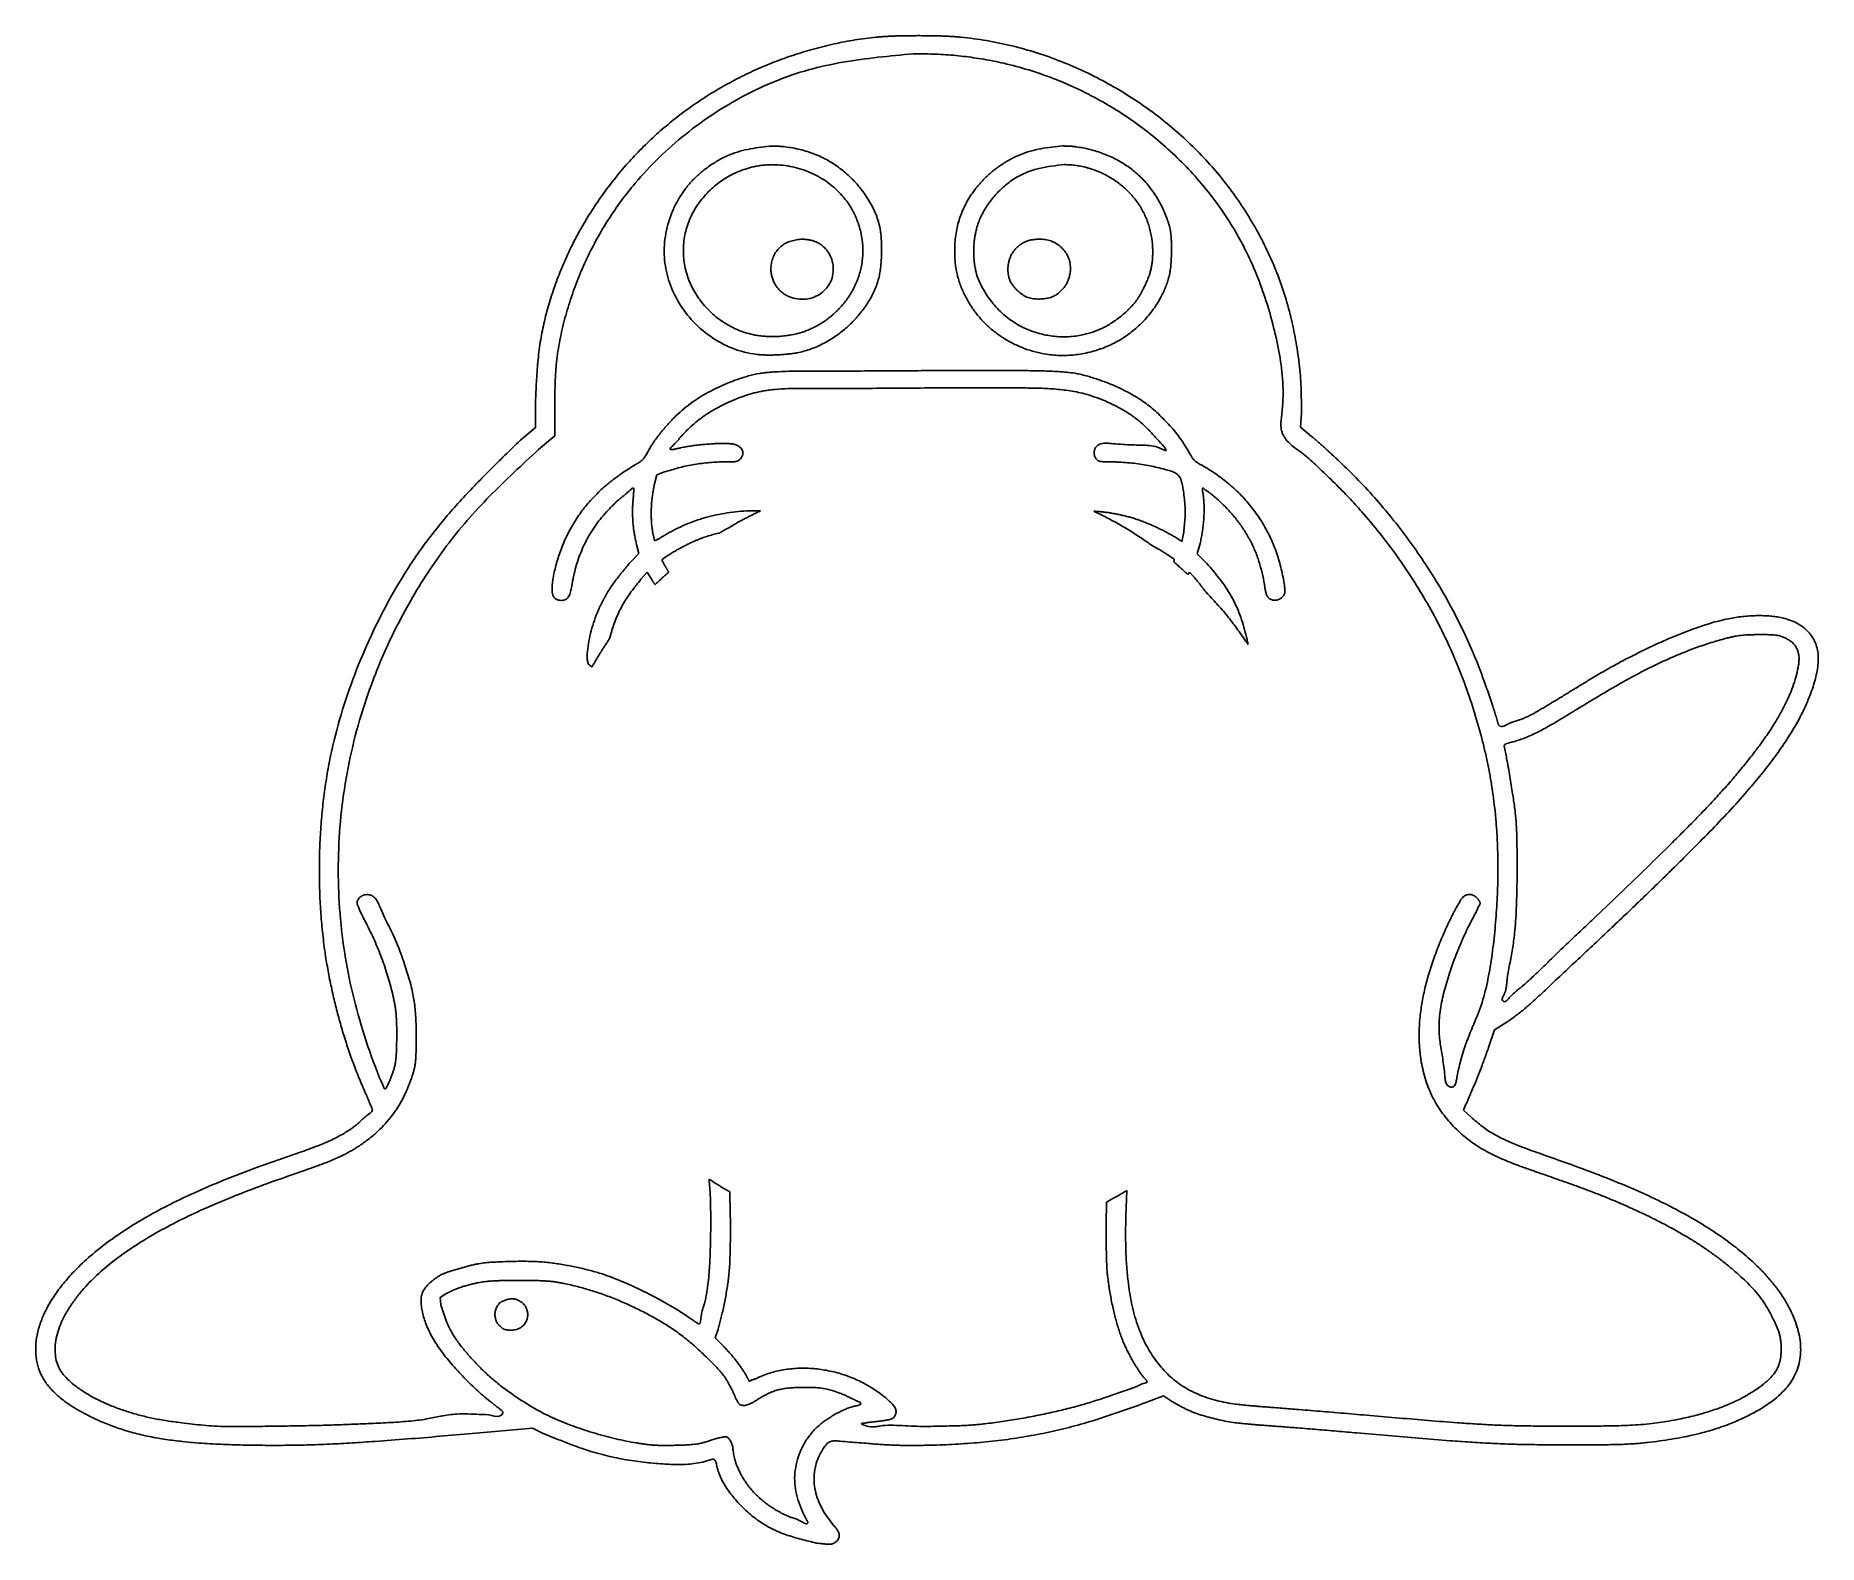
# Model space of a CAD drawing. Extents: x 12 to 196, y 92 to 248.
import ezdxf

# ---------------------------------------------------------------- set-up
doc = ezdxf.new("R2010")
doc.units = 0
doc.layers.get('0').update_dxf_attribs({"linetype": 'CONTINUOUS'})

msp = doc.modelspace()

# ---------------------------------------------------------------- linework, layer by layer
at = {"color": 7}
for p, q in [((102.682588, 248.144438), (102.682588, 248.144438)), ((102.128616, 246.276372), (102.128616, 246.276372)), ((87.299823, 236.744207), (87.299823, 236.744207)), ((117.532878, 236.760742), (117.532878, 236.760742)), ((87.567714, 234.833144), (87.567714, 234.833144)), ((117.719187, 234.844718), (117.719187, 234.844718)), ((90.66885, 227.153062), (90.66885, 227.153062)), ((115.12572, 227.153062), (115.12572, 227.153062)), ((111.408876, 213.592615), (111.408876, 213.592615)), ((63.143364, 210.086884), (63.143364, 207.715004)), ((65.147582, 206.858967), (65.14428, 209.855374)), ((142.086762, 207.7354), (142.172202, 209.190058)), ((63.143364, 207.715004), (61.593897, 206.400356)), ((63.476299, 205.447306), (65.147582, 206.858967)), ((143.235494, 206.790616), (142.086762, 207.7354)), ((75.433812, 201.91236), (75.684614, 202.840058)), ((75.684614, 202.840058), (76.474506, 203.123381)), ((73.581728, 195.654415), (73.831427, 194.731128)), ((129.8349, 195.948764), (129.219743, 196.355562)), ((130.014046, 196.741964), (129.8349, 195.948764)), ((131.438385, 194.668291), (131.738246, 195.756938)), ((73.831427, 194.731128), (72.926883, 193.78745)), ((76.196692, 194.063057), (76.535139, 194.319924)), ((76.51695, 193.453409), (76.196692, 194.063057)), ((132.409627, 193.687128), (131.438385, 194.668291)), ((74.032621, 192.053877), (74.673133, 192.780927)), ((74.673133, 192.780927), (75.198441, 191.950248)), ((130.468799, 192.532329), (130.641327, 192.789749)), ((130.641327, 192.789749), (131.043714, 192.333895)), ((189.378827, 186.342735), (189.378827, 186.342735)), ((161.487886, 143.74041), (162.096427, 145.553908)), ((162.096427, 145.553908), (163.470607, 146.417658)), ((158.888354, 137.290089), (159.126479, 137.814844)), ((159.687065, 136.541534), (158.888354, 137.290089)), ((61.418061, 119.709078), (61.418061, 119.709078)), ((53.328976, 117.958417), (53.896175, 118.318908)), ((53.40284, 117.176794), (53.328976, 117.958417)), ((60.622657, 117.821717), (60.622657, 117.821717)), ((81.70223, 113.790675), (81.988863, 114.674276)), ((82.461806, 113.02504), (81.70223, 113.790675)), ((126.131836, 107.103885), (127.944231, 107.803926)), ((127.944231, 107.803926), (128.664118, 107.307833)), ((56.625795, 103.914001), (62.83248, 104.459155)), ((62.83248, 104.459155), (63.958611, 103.928332)), ((92.121301, 92.616845), (92.121301, 92.616281))]:
    msp.add_line(p, q, dxfattribs=at)
for points, knots in [([(102.682588, 248.144438), (102.493711, 248.143243), (102.115957, 248.140854), (101.549327, 248.1357), (101.002432, 248.127706), (100.475322, 248.115829), (99.96809, 248.098842), (99.500489, 248.076401), (99.072605, 248.049049), (98.684353, 248.019084), (97.697612, 247.930502), (96.116884, 247.725632), (93.96009, 247.311304), (91.853982, 246.784843), (89.801433, 246.1637), (87.807673, 245.449812), (85.839084, 244.627116), (83.903541, 243.690775), (82.007315, 242.642156), (80.192122, 241.506275), (78.460513, 240.291361), (76.816075, 239.00274), (75.236523, 237.620496), (73.729739, 236.144905), (72.300068, 234.580701), (70.959066, 232.942805), (69.709215, 231.237467), (68.554669, 229.469503), (67.510995, 227.663062), (66.578537, 225.824945), (65.756698, 223.961488), (65.043222, 222.069062), (64.439226, 220.154289), (63.952853, 218.222912), (63.586515, 216.241143), (63.358467, 214.214147), (63.226341, 212.152692), (63.171038, 210.775861), (63.143364, 210.086895)], [0, 0, 0, 0, 0.56664, 1.133285, 1.699956, 2.207487, 2.714997, 3.222466, 3.611837, 4.001229, 4.39065, 6.583937, 8.779285, 10.975842, 13.0937, 15.210247, 17.326212, 19.49143, 21.657342, 23.823613, 25.912217, 28.000384, 30.088195, 32.205875, 34.323969, 36.44239, 38.553298, 40.663864, 42.773959, 44.808903, 46.844218, 48.880836, 50.873227, 52.864366, 54.85222, 56.914403, 58.979637, 61.048176, 61.048176, 61.048176, 61.048176]), ([(142.172202, 209.190058), (142.17337, 209.550344), (142.175706, 210.270708), (142.164666, 211.350938), (142.122318, 212.48752), (142.025636, 213.678597), (141.875164, 214.922154), (141.687536, 216.144088), (141.473443, 217.344607), (141.229516, 218.522445), (140.641735, 220.966745), (139.394288, 224.608126), (137.042335, 229.21099), (134.086159, 233.447823), (130.58982, 237.232862), (126.636298, 240.520436), (122.235523, 243.322138), (117.4492, 245.580933), (112.349216, 247.211396), (108.703431, 247.837706), (106.679487, 248.018893), (106.291604, 248.048917), (105.864052, 248.076406), (105.396696, 248.098879), (104.889618, 248.115822), (104.362608, 248.127632), (103.815778, 248.135629), (103.24918, 248.140814), (102.87145, 248.143226), (102.682588, 248.144432)], [0, 0, 0, 0, 1.080859, 2.161095, 3.240677, 4.492255, 5.744823, 6.997804, 8.200547, 9.402867, 10.605665, 15.741776, 20.902377, 26.065328, 31.191362, 36.314449, 41.44808, 46.802277, 52.147062, 57.465153, 57.854263, 58.243274, 58.63224, 59.13953, 59.646892, 60.154285, 60.720934, 61.287546, 61.854146, 61.854146, 61.854146, 61.854146]), ([(65.144275, 209.855374), (65.145705, 210.043061), (65.148565, 210.418435), (65.154451, 210.981486), (65.1633, 211.528889), (65.176179, 212.060599), (65.194144, 212.576536), (65.21645, 213.039513), (65.241794, 213.449493), (65.268252, 213.80654), (65.356071, 214.81108), (65.588744, 216.457319), (66.095744, 218.716042), (66.754408, 220.925101), (67.536102, 223.080917), (68.441376, 225.173815), (69.482781, 227.2166), (70.665098, 229.197556), (71.983345, 231.108386), (73.690461, 233.269206), (75.866837, 235.602604), (78.585582, 238.002483), (81.519444, 240.13496), (84.635515, 241.985258), (87.908861, 243.515387), (91.332004, 244.688852), (94.878622, 245.451887), (98.491275, 245.934163), (100.914407, 246.162136), (102.128628, 246.276372)], [0, 0, 0, 0, 0.563077, 1.126153, 1.689241, 2.205488, 2.721728, 3.237957, 3.595973, 3.95399, 4.312, 6.621061, 8.934501, 11.250746, 13.531964, 15.810215, 18.087238, 20.4059, 22.725937, 25.04651, 28.662091, 32.281919, 35.909449, 39.527328, 43.137664, 46.731002, 50.358602, 54.001241, 57.659877, 57.659877, 57.659877, 57.659877]), ([(102.128616, 246.276372), (102.474281, 246.273317), (103.165486, 246.267207), (104.201985, 246.246575), (105.240699, 246.202826), (106.280493, 246.124139), (107.320626, 246.013713), (108.361063, 245.874817), (109.401362, 245.71062), (110.440536, 245.518975), (111.995885, 245.187355), (114.05014, 244.636459), (116.56491, 243.76403), (119.018752, 242.715143), (121.399463, 241.497336), (123.694235, 240.114869), (125.877014, 238.582261), (127.937803, 236.907194), (129.868022, 235.098565), (131.733932, 233.082579), (133.504375, 230.850321), (135.140361, 228.396972), (136.548346, 225.835918), (137.7147, 223.184477), (138.664296, 220.472899), (139.426825, 217.705028), (140.024573, 214.899096), (140.340768, 212.039574), (140.272137, 209.914929), (140.086455, 208.57065), (140.042686, 207.98512), (140.094214, 207.475861), (140.235126, 207.065536), (140.401372, 206.743749), (140.672056, 206.352057), (141.089261, 205.931832), (141.648644, 205.506454), (142.283977, 205.058375), (142.943099, 204.519555), (143.624136, 203.897143), (144.319201, 203.225735), (145.046109, 202.522888), (145.800115, 201.783659), (146.532545, 201.046125), (147.239153, 200.306509), (147.920921, 199.566148), (149.019291, 198.329839), (150.489112, 196.557585), (152.254204, 194.193552), (153.882771, 191.760144), (155.371797, 189.26551), (156.719362, 186.717704), (157.938, 184.089526), (159.019661, 181.385941), (159.96502, 178.616037), (160.629081, 176.3016), (161.086188, 174.46993), (161.384768, 173.134234), (161.645763, 171.797617), (161.8664, 170.460312), (162.049244, 169.123342), (162.200823, 167.749253), (162.320263, 166.33939), (162.405253, 164.896214), (162.466312, 163.07485), (162.462489, 160.87208), (162.348499, 158.278134), (162.135482, 155.669209), (161.840144, 153.061399), (161.408457, 150.521669), (160.780819, 148.101988), (159.829729, 145.826944), (158.827625, 143.399042), (158.355664, 141.46099), (158.147047, 140.212968), (158.05245, 139.833709), (157.815586, 139.642703), (157.6332, 139.648546), (157.518828, 139.672554), (157.32123, 139.74931), (157.095803, 140.001747), (157.005113, 140.432018), (156.939297, 141.301226), (156.772121, 142.543793), (156.497176, 144.114148), (156.326892, 145.740862), (156.456373, 147.485794), (156.830073, 149.327875), (157.389259, 151.25242), (158.080195, 153.23214), (158.92766, 155.246974), (159.613922, 156.624681), (160.042897, 157.415754), (160.163228, 157.643424), (160.26676, 157.853901), (160.352273, 158.048689), (160.432452, 158.226091), (160.508382, 158.370735), (160.575897, 158.481267), (160.616174, 158.563521), (160.62833, 158.637938), (160.616575, 158.693929), (160.601715, 158.734011), (160.57916, 158.781501), (160.550061, 158.835727), (160.513892, 158.895881), (160.473501, 158.958423), (160.42949, 159.024279), (160.380146, 159.09237), (160.305345, 159.18372), (160.193967, 159.288636), (160.037956, 159.392581), (159.86714, 159.47001), (159.68671, 159.51903), (159.501736, 159.53644), (159.322128, 159.518382), (159.155359, 159.464708), (159.005257, 159.384872), (158.849907, 159.266788), (158.703118, 159.101264), (158.569805, 158.894066), (158.429913, 158.639623), (158.266617, 158.349287), (158.082665, 158.022648), (157.882929, 157.658475), (157.673767, 157.251847), (157.455581, 156.80232), (157.063036, 155.95884), (156.515986, 154.713438), (155.867403, 153.045395), (155.328966, 151.412703), (154.903666, 149.81936), (154.591133, 148.270948), (154.394939, 146.763009), (154.31329, 145.304364), (154.341984, 143.903504), (154.474861, 142.64493), (154.682402, 141.535335), (154.933832, 140.574366), (155.252922, 139.649935), (155.638866, 138.768163), (156.085388, 137.932905), (156.602607, 137.126104), (157.19105, 136.355408), (157.845093, 135.624245), (158.512137, 134.978902), (159.177142, 134.410664), (159.831274, 133.914042), (160.548379, 133.433855), (161.332182, 132.980721), (162.178749, 132.554853), (163.139734, 132.125241), (164.214035, 131.694789), (165.398975, 131.261353), (166.852711, 130.755422), (168.569593, 130.1608), (170.543616, 129.460645), (172.392623, 128.769731), (174.11272, 128.079858), (175.706074, 127.398708), (177.247643, 126.696278), (178.737081, 125.974393), (180.17169, 125.229843), (181.462313, 124.506793), (182.611815, 123.813896), (183.62428, 123.160715), (184.60499, 122.479839), (185.551304, 121.769658), (186.464338, 121.032742), (187.305832, 120.305), (188.079853, 119.593926), (188.773179, 118.8894), (189.310242, 118.255845), (189.705278, 117.712431), (189.989312, 117.283249), (190.265938, 116.829556), (190.536127, 116.352793), (190.79889, 115.852563), (191.029216, 115.379959), (191.231094, 114.937692), (191.395935, 114.523441), (191.521621, 114.118355), (191.60243, 113.724011), (191.650776, 113.345535), (191.676538, 112.963491), (191.684882, 112.579743), (191.671845, 112.195026), (191.635872, 111.833773), (191.579241, 111.497535), (191.503531, 111.188576), (191.331533, 110.682112), (190.934341, 110.022275), (190.240272, 109.310385), (189.356261, 108.621982), (188.32378, 107.945931), (187.14223, 107.313438), (185.847719, 106.743605), (184.437238, 106.235876), (182.914045, 105.793882), (181.549675, 105.474292), (180.359199, 105.238996), (179.347855, 105.07119), (178.294375, 104.932888), (177.198248, 104.832349), (176.061083, 104.764641), (174.695899, 104.71473), (173.103593, 104.685395), (171.284777, 104.677666), (169.430531, 104.680885), (167.540639, 104.680096), (165.615214, 104.690188), (163.729669, 104.726066), (161.884832, 104.800246), (160.080848, 104.901913), (157.876387, 105.052206), (155.272143, 105.255732), (152.26842, 105.512651), (149.823308, 105.727335), (147.935806, 105.889176), (146.606236, 106.001857), (145.31813, 106.11009), (144.071525, 106.21429), (142.866358, 106.313799), (141.789545, 106.400959), (140.841108, 106.475952), (140.021151, 106.539797), (139.296386, 106.595577), (138.666835, 106.643728), (138.132527, 106.685245), (137.624116, 106.72618), (137.141683, 106.767006), (136.685387, 106.808048), (136.288195, 106.846509), (135.949969, 106.881568), (135.670426, 106.912967), (134.820158, 107.01879), (133.407684, 107.283566), (131.497417, 107.913843), (129.770482, 108.832818), (128.310873, 110.042968), (127.112588, 111.438944), (126.051847, 113.13351), (125.21095, 115.121749), (124.621467, 117.356389), (124.342381, 119.160371), (124.202779, 120.492416), (124.13484, 121.344641), (124.082126, 122.274242), (124.048898, 123.281882), (124.037671, 124.367282), (124.047137, 125.485571), (124.074957, 126.636107), (124.116521, 127.818691), (124.148539, 128.606844), (124.164547, 129.000909)], [0, 0, 0, 0, 1.037031, 2.073692, 3.109994, 4.155493, 5.201411, 6.247513, 7.304169, 8.360637, 9.417198, 12.074605, 14.734801, 17.396149, 20.074022, 22.750747, 25.426746, 28.068694, 30.711317, 33.355579, 36.302724, 39.249069, 42.191776, 45.058853, 47.92896, 50.803134, 53.667084, 56.527467, 59.414827, 60.011889, 60.598771, 61.173691, 61.531571, 61.894185, 62.257146, 62.956194, 63.658473, 64.364126, 65.288224, 66.20984, 67.13142, 68.18729, 69.243263, 70.299151, 71.305417, 72.311778, 73.318326, 76.266492, 79.215791, 82.165441, 85.046766, 87.927691, 90.808245, 93.733595, 96.659346, 99.584955, 100.953995, 102.322488, 103.690465, 105.039018, 106.38808, 107.738226, 109.185857, 110.632345, 112.074773, 114.652501, 117.238375, 119.861982, 122.5042, 125.109071, 127.586895, 129.981474, 132.497304, 135.464668, 135.920829, 136.309062, 136.615564, 136.726818, 136.846339, 136.965898, 137.35836, 137.790039, 138.264059, 139.979353, 141.542965, 143.050248, 144.871786, 146.765219, 148.681434, 150.880052, 153.052426, 155.234455, 155.494, 155.752136, 156.006977, 156.197439, 156.390286, 156.590973, 156.68692, 156.778848, 156.864815, 156.906235, 156.949192, 156.992852, 157.063858, 157.133734, 157.20336, 157.287199, 157.371338, 157.455529, 157.641158, 157.827821, 158.015501, 158.201365, 158.386238, 158.569893, 158.738814, 158.908552, 159.07762, 159.321664, 159.567595, 159.815562, 160.192688, 160.566932, 160.940183, 161.438674, 161.938545, 162.43913, 164.229688, 166.018236, 167.806259, 169.38439, 170.962909, 172.541792, 173.942102, 175.341894, 176.74081, 177.733487, 178.725904, 179.718056, 180.664209, 181.610541, 182.556507, 183.536181, 184.51629, 185.496811, 186.318279, 187.139096, 187.959273, 188.905771, 189.853169, 190.800994, 192.062904, 193.324291, 194.585873, 196.680646, 198.77511, 200.869288, 202.601773, 204.334491, 206.067356, 207.683474, 209.299457, 210.915584, 212.120648, 213.325479, 214.529597, 215.701546, 216.874188, 218.048828, 219.038606, 220.026676, 221.012493, 221.526716, 222.041406, 222.556042, 223.120551, 223.685125, 224.250886, 224.697598, 225.143352, 225.587609, 225.96798, 226.349459, 226.731431, 227.116232, 227.50053, 227.885533, 228.204452, 228.522716, 228.838809, 229.806712, 230.798573, 231.807569, 233.163097, 234.49624, 235.823357, 237.402931, 238.989827, 240.57886, 241.605248, 242.629937, 243.653825, 244.792108, 245.931316, 247.070958, 248.890185, 250.708767, 252.527381, 254.452929, 256.378442, 258.303673, 260.110239, 261.917075, 263.724051, 266.738876, 269.753492, 272.7681, 274.102433, 275.436773, 276.771109, 277.980369, 279.18963, 280.39891, 281.221372, 282.043821, 282.866226, 283.402095, 283.937991, 284.473982, 284.93226, 285.390459, 285.848386, 286.129397, 286.41057, 286.692262, 288.699966, 290.710261, 292.705793, 294.529846, 296.365369, 298.202594, 300.506464, 302.812033, 305.119315, 305.975537, 306.829941, 307.683799, 308.76862, 309.854177, 310.93995, 312.123444, 313.306686, 314.489854, 314.489854, 314.489854, 314.489854]), ([(87.299823, 236.744207), (86.925631, 236.697817), (86.178896, 236.605242), (85.066956, 236.422553), (83.973795, 236.151233), (82.919456, 235.749427), (81.912909, 235.23367), (80.969104, 234.623363), (80.093545, 233.93349), (79.295944, 233.166538), (78.284537, 231.967103), (77.255863, 230.186917), (76.515409, 227.77957), (76.350307, 225.306832), (76.800922, 222.922957), (77.760299, 220.741841), (79.213513, 218.741202), (81.134719, 217.050626), (83.438, 215.800808), (85.270377, 215.32289), (86.409808, 215.217219), (86.842058, 215.194758), (87.316308, 215.186377), (87.832303, 215.193514), (88.389499, 215.219703), (88.913924, 215.260145), (89.405419, 215.310302), (89.8633, 215.372259), (90.607361, 215.505825), (91.621832, 215.799955), (92.857275, 216.349859), (94.009566, 217.039347), (95.070579, 217.841937), (96.03095, 218.747076), (96.888358, 219.751155), (97.634141, 220.841174), (98.234021, 222.012983), (98.564643, 223.0176), (98.711619, 223.797459), (98.779524, 224.331499), (98.827953, 224.911583), (98.861143, 225.536175), (98.871794, 226.20489), (98.856568, 226.818894), (98.821107, 227.377388), (98.766452, 227.879227), (98.625782, 228.720498), (98.257059, 229.878239), (97.523675, 231.265871), (96.611949, 232.517292), (95.580605, 233.632315), (94.445061, 234.591121), (93.173904, 235.402305), (91.773611, 236.030494), (90.277675, 236.471836), (89.198039, 236.648658), (88.576534, 236.708567), (88.417699, 236.72174), (88.258613, 236.732615), (88.099252, 236.741025), (87.939643, 236.746789), (87.779836, 236.749684), (87.619893, 236.749592), (87.45985, 236.747453), (87.353167, 236.745278), (87.299823, 236.74419)], [0, 0, 0, 0, 1.131134, 2.257284, 3.378873, 4.503808, 5.63407, 6.765857, 7.870369, 8.973301, 10.079419, 12.56963, 15.079324, 17.57539, 19.926433, 22.287851, 24.667302, 27.290103, 29.897695, 32.464673, 32.897578, 33.330214, 33.7628, 34.320359, 34.878031, 35.435957, 35.898102, 36.360019, 36.821753, 38.165274, 39.515847, 40.868216, 42.184922, 43.499523, 44.819405, 46.138682, 47.452992, 48.756617, 49.293844, 49.83208, 50.370898, 51.039857, 51.708136, 52.376787, 52.881877, 53.38662, 53.890499, 55.439313, 57.004625, 58.580495, 60.071314, 61.551306, 63.026825, 64.580442, 66.139266, 67.693652, 67.85311, 68.012454, 68.171772, 68.331464, 68.491181, 68.650889, 68.810936, 68.970988, 69.131053, 69.131053, 69.131053, 69.131053]), ([(117.532878, 236.760742), (117.159908, 236.72301), (116.415597, 236.647712), (115.306206, 236.491782), (114.210303, 236.248268), (113.146468, 235.874428), (112.124134, 235.384495), (111.161865, 234.798148), (110.26587, 234.130548), (109.4455, 233.387657), (108.769847, 232.64044), (108.224314, 231.914701), (107.788563, 231.231816), (107.413135, 230.529329), (107.097762, 229.813016), (106.842593, 229.088046), (106.642949, 228.335166), (106.505673, 227.557628), (106.426784, 226.761108), (106.403109, 226.034829), (106.413659, 225.382571), (106.450848, 224.805705), (106.518095, 224.245106), (106.616371, 223.702547), (106.742587, 223.179349), (106.901398, 222.655608), (107.094338, 222.133768), (107.320602, 221.615332), (107.662144, 220.934527), (108.155729, 220.111761), (108.847942, 219.186545), (109.634598, 218.336826), (110.510654, 217.576359), (111.462987, 216.909668), (112.486914, 216.335397), (113.572285, 215.859251), (114.710796, 215.492601), (115.997714, 215.223931), (117.430062, 215.110591), (118.984322, 215.200439), (120.513709, 215.495668), (121.989797, 215.98997), (123.385806, 216.674841), (124.671127, 217.539198), (125.818957, 218.570573), (126.814661, 219.740393), (127.47477, 220.761927), (127.888754, 221.552682), (128.125402, 222.075017), (128.321134, 222.592895), (128.475928, 223.104048), (128.593397, 223.604979), (128.684051, 224.146126), (128.738646, 224.726577), (128.763202, 225.343335), (128.769238, 225.903749), (128.772758, 226.407181), (128.768243, 226.853565), (128.75198, 227.249434), (128.724947, 227.594332), (128.689888, 227.887792), (128.638872, 228.18293), (128.567701, 228.478109), (128.480022, 228.773426), (128.263207, 229.41532), (127.865821, 230.386376), (127.184644, 231.630617), (126.35879, 232.772306), (125.389905, 233.781799), (124.305481, 234.651742), (123.098448, 235.394131), (121.784226, 235.989952), (120.385247, 236.428558), (119.37399, 236.620197), (118.787719, 236.693328), (118.632285, 236.710565), (118.476394, 236.725482), (118.320037, 236.737865), (118.163245, 236.747541), (118.006055, 236.754361), (117.848522, 236.758174), (117.690706, 236.759969), (117.585487, 236.76048), (117.532875, 236.760736)], [0, 0, 0, 0, 1.124589, 2.244261, 3.359284, 4.486422, 5.619065, 6.754302, 7.861671, 8.966359, 10.069348, 10.878308, 11.687565, 12.497137, 13.265449, 14.033372, 14.800532, 15.599529, 16.399356, 17.199802, 17.77816, 18.35583, 18.933213, 19.47102, 20.009065, 20.546948, 21.11196, 21.677172, 22.243025, 23.396169, 24.550209, 25.703577, 26.863308, 28.023735, 29.185097, 30.379694, 31.573482, 32.766901, 34.316253, 35.869145, 37.423696, 38.975416, 40.525475, 42.07469, 43.607169, 45.140274, 46.670386, 47.244217, 47.81707, 48.389618, 48.903819, 49.418211, 49.932142, 50.548667, 51.165818, 51.783432, 52.22995, 52.676143, 53.122536, 53.418255, 53.713806, 54.008873, 54.316245, 54.624136, 54.932742, 56.348689, 57.765061, 59.178703, 60.562993, 61.949927, 63.338378, 64.803432, 66.267219, 67.726894, 67.88332, 68.039683, 68.196033, 68.353111, 68.510202, 68.66728, 68.825093, 68.982916, 69.140753, 69.140753, 69.140753, 69.140753]), ([(87.567714, 234.833144), (87.589478, 234.83305), (87.633007, 234.832862), (87.698298, 234.832391), (87.763776, 234.831546), (87.829435, 234.830107), (87.895268, 234.828078), (87.961291, 234.825633), (88.027496, 234.822645), (88.093897, 234.819418), (88.478937, 234.797809), (89.181686, 234.71935), (90.185914, 234.501533), (91.15418, 234.183645), (92.074844, 233.770072), (92.938826, 233.267888), (93.742271, 232.678695), (94.475132, 232.007795), (95.128352, 231.262347), (95.751825, 230.362982), (96.295611, 229.292713), (96.705957, 228.054938), (96.925574, 226.777481), (96.948726, 225.49092), (96.78253, 224.224958), (96.425911, 222.987348), (95.875146, 221.810231), (95.15279, 220.717811), (94.465572, 219.937194), (93.907699, 219.410815), (93.527985, 219.088622), (93.141153, 218.794801), (92.749012, 218.528647), (92.353811, 218.288751), (91.938327, 218.064332), (91.50296, 217.857442), (91.047825, 217.6715), (90.573034, 217.509261), (90.07901, 217.374798), (89.567835, 217.267516), (89.033422, 217.184291), (88.477253, 217.125214), (87.900492, 217.093822), (87.342237, 217.092422), (86.803899, 217.117868), (86.286594, 217.169612), (85.38825, 217.312405), (84.130878, 217.690482), (82.615425, 218.478534), (81.286412, 219.504323), (80.179456, 220.716605), (79.317392, 222.069347), (78.711595, 223.56349), (78.404473, 225.156415), (78.400385, 226.784122), (78.658098, 228.120842), (79.028689, 229.140485), (79.383831, 229.879397), (79.810391, 230.590671), (80.30326, 231.270262), (80.860967, 231.911287), (81.470141, 232.497294), (82.125359, 233.024121), (82.820276, 233.48835), (83.45131, 233.832602), (83.998619, 234.081479), (84.449597, 234.25992), (84.898411, 234.413793), (85.343013, 234.545863), (85.782883, 234.653228), (86.226454, 234.734105), (86.672839, 234.784149), (87.119726, 234.81375), (87.418222, 234.826753), (87.567589, 234.83326)], [0, 0, 0, 0, 0.065295, 0.130587, 0.195879, 0.261742, 0.327608, 0.39347, 0.459947, 0.526422, 0.592907, 1.616897, 2.643401, 3.670497, 4.668508, 5.665855, 6.662968, 7.651711, 8.640713, 9.630229, 10.927702, 12.227629, 13.528089, 14.801191, 16.073528, 17.344597, 18.649907, 19.956674, 21.260955, 21.759442, 22.256972, 22.754155, 23.216018, 23.678156, 24.140502, 24.632096, 25.123516, 25.614664, 26.136404, 26.658474, 27.1808, 27.758338, 28.335638, 28.912873, 29.432347, 29.951835, 30.471658, 32.16004, 33.86212, 35.569445, 37.169646, 38.763747, 40.356777, 41.977675, 43.60006, 45.212327, 46.031463, 46.849648, 47.667918, 48.516419, 49.364873, 50.213619, 51.048895, 51.883839, 52.717555, 53.202173, 53.686837, 54.171959, 54.625104, 55.077808, 55.52967, 55.976731, 56.424536, 56.873058, 56.873058, 56.873058, 56.873058]), ([(117.719187, 234.844718), (117.822103, 234.840851), (118.027878, 234.833117), (118.336285, 234.817152), (118.64542, 234.792373), (118.954601, 234.754259), (119.263436, 234.703839), (119.572015, 234.642145), (119.880098, 234.57015), (120.187371, 234.487618), (120.798957, 234.301449), (121.695544, 233.94438), (122.819334, 233.313698), (123.834972, 232.547906), (124.722932, 231.664643), (125.469474, 230.684854), (126.068062, 229.60709), (126.494656, 228.448408), (126.756052, 227.240182), (126.839596, 226.261065), (126.84062, 225.534965), (126.815924, 225.063219), (126.764759, 224.613137), (126.688446, 224.186015), (126.591013, 223.782801), (126.461509, 223.362268), (126.294034, 222.928107), (126.092628, 222.480627), (125.898358, 222.085557), (125.722412, 221.737991), (125.561627, 221.439958), (125.395996, 221.162178), (125.223627, 220.906565), (125.048108, 220.671602), (124.849886, 220.429857), (124.627699, 220.183273), (124.381644, 219.932647), (124.068975, 219.635505), (123.685811, 219.296542), (123.22334, 218.927569), (122.74244, 218.586958), (122.242927, 218.278558), (121.726956, 218.003307), (121.200423, 217.764162), (120.665933, 217.561325), (120.126099, 217.394083), (119.53451, 217.250429), (118.89102, 217.140842), (118.197642, 217.076073), (117.505446, 217.063395), (116.818413, 217.101712), (116.139989, 217.188488), (115.460288, 217.324247), (114.782829, 217.509703), (114.111994, 217.747328), (113.409705, 218.057429), (112.687311, 218.454606), (111.95945, 218.94948), (111.277589, 219.513547), (110.649406, 220.143716), (110.079013, 220.834183), (109.577571, 221.566549), (109.144868, 222.331397), (108.794972, 223.125956), (108.579962, 223.831746), (108.466909, 224.427104), (108.408926, 224.900788), (108.375996, 225.394664), (108.366266, 225.907053), (108.383269, 226.436673), (108.426419, 226.948113), (108.493059, 227.440302), (108.582886, 227.911873), (108.770022, 228.651363), (109.153638, 229.633416), (109.838318, 230.788452), (110.679349, 231.829619), (111.64084, 232.745629), (112.705287, 233.509562), (113.870095, 234.097353), (115.119678, 234.469551), (116.410241, 234.693326), (117.281377, 234.794081), (117.719187, 234.844718)], [0, 0, 0, 0, 0.308963, 0.617758, 0.926405, 1.239128, 1.552035, 1.864965, 2.183009, 2.501026, 2.819258, 4.100723, 5.386586, 6.674347, 7.904523, 9.132588, 10.357798, 11.588963, 12.822892, 14.055779, 14.528725, 15.00058, 15.47214, 15.886706, 16.301457, 16.715839, 17.20587, 17.696402, 18.187551, 18.526522, 18.865055, 19.203278, 19.496289, 19.789548, 20.082813, 20.433856, 20.784926, 21.136213, 21.72772, 22.319059, 22.91024, 23.494537, 24.079017, 24.663472, 25.228222, 25.792963, 26.357806, 27.053429, 27.749264, 28.445058, 29.128414, 29.811761, 30.495201, 31.206157, 31.917088, 32.628255, 33.507097, 34.386341, 35.264904, 36.157915, 37.051659, 37.947907, 38.817337, 39.684362, 40.547539, 41.023864, 41.500887, 41.978307, 42.508204, 43.037691, 43.567278, 44.047267, 44.527127, 45.006604, 46.334486, 47.672209, 49.019822, 50.337284, 51.64474, 52.936957, 54.231743, 55.540306, 56.862409, 56.862409, 56.862409, 56.862409]), ([(90.66885, 227.153062), (90.475942, 227.128679), (90.093119, 227.080291), (89.52888, 226.966854), (89.004111, 226.773081), (88.546749, 226.474921), (88.16193, 226.10385), (87.844058, 225.661753), (87.612068, 225.161469), (87.473076, 224.62218), (87.432204, 224.107595), (87.466691, 223.634128), (87.556142, 223.208849), (87.701841, 222.803554), (87.901204, 222.426019), (88.147537, 222.082013), (88.440264, 221.772232), (88.776169, 221.504613), (89.14929, 221.283929), (89.681528, 221.059631), (90.397213, 220.914325), (91.271256, 220.954419), (92.089106, 221.20696), (92.789067, 221.654403), (93.341235, 222.240535), (93.733307, 222.961648), (93.903571, 223.781651), (93.855392, 224.629581), (93.644915, 225.298748), (93.383155, 225.775502), (93.149488, 226.094341), (92.878602, 226.376221), (92.57581, 226.617443), (92.248021, 226.814402), (91.886843, 226.96807), (91.495488, 227.065214), (91.084183, 227.120109), (90.807658, 227.142049), (90.66885, 227.153062)], [0, 0, 0, 0, 0.583277, 1.1575, 1.723573, 2.24967, 2.783372, 3.318805, 3.874041, 4.427825, 4.981024, 5.414858, 5.847951, 6.280748, 6.702645, 7.124735, 7.546243, 7.977222, 8.408901, 8.842585, 9.705393, 10.574194, 11.442288, 12.241683, 13.039929, 13.833883, 14.672975, 15.517818, 16.356833, 16.752262, 17.145607, 17.539181, 17.921596, 18.303687, 18.683074, 19.094656, 19.509082, 19.926791, 19.926791, 19.926791, 19.926791]), ([(115.12572, 227.153062), (114.99955, 227.144522), (114.748063, 227.127501), (114.373465, 227.083909), (114.015475, 227.005715), (113.681476, 226.880718), (113.373593, 226.719298), (113.081677, 226.519955), (112.810571, 226.285579), (112.566172, 226.017633), (112.365805, 225.735357), (112.208115, 225.445816), (112.087472, 225.156324), (111.994316, 224.850805), (111.930496, 224.531879), (111.897398, 224.202115), (111.895266, 223.876129), (111.921019, 223.556935), (111.978204, 223.248441), (112.070973, 222.956683), (112.201098, 222.687718), (112.357186, 222.440928), (112.540464, 222.201985), (112.746623, 221.970755), (112.976287, 221.749899), (113.215554, 221.55223), (113.461297, 221.376608), (113.714144, 221.228675), (113.979451, 221.113313), (114.255602, 221.038832), (114.535698, 220.995893), (114.831668, 220.974342), (115.140996, 220.968672), (115.462538, 220.983155), (115.766541, 221.017616), (116.052117, 221.069524), (116.317234, 221.139848), (116.610878, 221.250124), (116.921075, 221.422468), (117.234348, 221.663732), (117.513862, 221.941657), (117.760012, 222.246172), (117.967998, 222.573965), (118.134407, 222.924686), (118.253758, 223.29498), (118.327543, 223.678186), (118.354228, 224.026359), (118.349662, 224.333509), (118.32377, 224.597631), (118.274869, 224.85177), (118.203074, 225.093785), (118.112044, 225.322604), (117.997242, 225.551089), (117.857461, 225.776363), (117.692505, 225.995707), (117.508732, 226.201337), (117.307986, 226.392368), (117.090464, 226.566194), (116.85391, 226.721881), (116.59867, 226.855319), (116.327215, 226.964132), (116.041018, 227.046796), (115.742299, 227.09995), (115.4347, 227.131987), (115.228819, 227.14603), (115.12572, 227.153062)], [0, 0, 0, 0, 0.379359, 0.756152, 1.130544, 1.475493, 1.822726, 2.171008, 2.533705, 2.895392, 3.256422, 3.56939, 3.882612, 4.195691, 4.526114, 4.856739, 5.188436, 5.502785, 5.816101, 6.127739, 6.418172, 6.709963, 7.002307, 7.320673, 7.638451, 7.957236, 8.250946, 8.543719, 8.834542, 9.115994, 9.399219, 9.683442, 10.005699, 10.326846, 10.648336, 10.92281, 11.196941, 11.470107, 11.861867, 12.256396, 12.652777, 13.041736, 13.428783, 13.814693, 14.20314, 14.592731, 14.982804, 15.248495, 15.513446, 15.777946, 16.02363, 16.269668, 16.515772, 16.789813, 17.063869, 17.338088, 17.616248, 17.894255, 18.172314, 18.464529, 18.756776, 19.048249, 19.3566, 19.665655, 19.975662, 19.975662, 19.975662, 19.975662]), ([(111.408876, 213.592615), (111.124821, 213.592896), (110.55671, 213.593458), (109.704545, 213.593945), (108.791736, 213.593575), (107.818283, 213.59213), (106.784186, 213.589619), (105.681985, 213.586593), (104.511683, 213.583744), (103.27329, 213.580328), (101.358919, 213.573216), (98.768584, 213.556091), (95.502145, 213.534332), (92.836004, 213.527667), (90.770355, 213.534731), (89.305134, 213.520431), (88.155521, 213.474313), (87.322477, 213.41416), (86.805169, 213.362552), (86.072283, 213.261119), (85.13224, 213.053168), (84.003253, 212.695534), (82.928918, 212.274104), (81.90377, 211.818114), (80.932603, 211.324458), (79.998042, 210.775728), (79.107224, 210.166932), (78.265703, 209.500045), (77.597739, 208.884771), (77.083645, 208.350327), (76.698565, 207.921326), (76.316725, 207.472496), (75.935622, 207.006673), (75.563466, 206.518659), (75.243661, 206.053819), (74.976159, 205.613858), (74.744109, 205.208777), (74.569386, 204.901414), (74.448384, 204.694401), (74.380986, 204.588962), (74.298363, 204.479045), (74.1931, 204.371414), (74.066823, 204.267488), (73.916316, 204.160414), (73.744166, 204.048726), (73.551414, 203.931948), (72.958695, 203.581707), (71.986857, 202.958939), (70.691925, 201.986716), (69.494444, 200.914289), (68.417147, 199.738878), (67.468181, 198.471386), (66.654985, 197.118439), (65.987727, 195.696498), (65.460206, 194.23616), (65.148016, 193.061299), (64.972458, 192.196769), (64.894618, 191.635069), (64.869664, 191.140888), (64.880554, 190.726397), (64.935341, 190.410811), (65.07477, 190.148429), (65.296139, 189.988567), (65.539407, 189.901722), (65.778654, 189.871099), (65.99494, 189.881305), (66.178973, 189.924206), (66.348109, 190.008047), (66.488508, 190.13829), (66.600296, 190.298678), (66.703139, 190.506633), (66.786699, 190.759532), (66.846852, 191.052172), (66.928795, 191.585339), (67.072191, 192.354411), (67.318298, 193.35007), (67.629012, 194.322639), (68.009363, 195.263807), (68.45202, 196.167127), (68.953072, 197.02935), (69.511751, 197.848684), (70.132219, 198.630638), (70.696691, 199.250384), (71.169532, 199.726074), (71.518313, 200.057052), (71.840653, 200.342683), (72.149593, 200.590913), (72.47405, 200.849092), (72.756799, 201.108063), (73.010131, 201.31506), (73.132405, 201.459699), (73.295386, 201.460951), (73.299377, 201.378973), (73.300132, 201.319127), (73.29317, 201.21927), (73.286439, 201.094052), (73.278783, 200.944599), (73.26938, 200.782227), (73.254765, 200.600116), (73.236291, 200.396066), (73.209147, 200.089361), (73.183385, 199.683029), (73.169276, 199.178102), (73.172411, 198.666663), (73.192538, 198.146984), (73.233306, 197.619441), (73.295629, 197.107031), (73.380178, 196.611546), (73.477276, 196.132141), (73.546911, 195.81359), (73.581734, 195.654291)], [0, 0, 0, 0, 0.852167, 1.704332, 2.556496, 3.590593, 4.624693, 5.658798, 6.897207, 8.13561, 9.373992, 12.640356, 15.906773, 19.173532, 20.638742, 22.103739, 23.569158, 24.08934, 24.60921, 25.128504, 26.308291, 27.491905, 28.678027, 29.768652, 30.856809, 31.944571, 33.017583, 34.091083, 35.163066, 35.739089, 36.315299, 36.892219, 37.506814, 38.120668, 38.732923, 39.198438, 39.66495, 40.133425, 40.259106, 40.384255, 40.508671, 40.670944, 40.834485, 40.998735, 41.224833, 41.449954, 41.67479, 43.290272, 44.909633, 46.527671, 48.10559, 49.685034, 51.269931, 52.832671, 54.389678, 55.922063, 56.474717, 57.035555, 57.621554, 57.957081, 58.278062, 58.576383, 58.820162, 59.078829, 59.344881, 59.538467, 59.725827, 59.907954, 60.098065, 60.2936, 60.49161, 60.792227, 61.089636, 61.387009, 62.410538, 63.435347, 64.461965, 65.470828, 66.477939, 67.47731, 68.459991, 69.450381, 70.46948, 70.973023, 71.462309, 71.911798, 72.264487, 72.651313, 73.154727, 73.416715, 73.626812, 73.727872, 73.778413, 73.843748, 73.915012, 74.075436, 74.221674, 74.363443, 74.56349, 74.769671, 74.97812, 75.487187, 75.990826, 76.493189, 77.021269, 77.550705, 78.080108, 78.5692, 79.058236, 79.547416, 79.547416, 79.547416, 79.547416]), ([(131.738246, 195.756938), (131.773482, 195.93655), (131.843946, 196.295732), (131.941868, 196.836009), (132.028144, 197.40529), (132.090735, 198.004586), (132.128181, 198.632109), (132.139737, 199.215411), (132.133099, 199.753932), (132.106467, 200.249221), (132.066251, 200.620388), (132.029394, 200.867153), (132.010007, 200.988721), (131.99238, 201.096265), (131.976956, 201.191106), (131.969325, 201.278149), (131.972331, 201.351029), (131.979985, 201.407716), (131.988234, 201.440793), (132.005448, 201.479044), (132.07021, 201.470706), (132.122747, 201.418693), (132.213834, 201.336606), (132.325028, 201.240714), (132.459937, 201.148807), (132.602385, 201.05812), (132.756519, 200.944972), (132.927293, 200.808069), (133.366931, 200.437445), (134.047128, 199.825364), (134.91524, 198.926378), (135.697773, 197.97163), (136.394776, 196.953401), (137.002842, 195.876443), (137.510049, 194.752204), (137.904796, 193.591471), (138.202258, 192.410314), (138.357335, 191.55976), (138.434161, 191.054267), (138.460485, 190.897892), (138.490812, 190.752532), (138.526594, 190.618804), (138.567817, 190.497092), (138.614575, 190.388808), (138.665165, 190.2943), (138.718226, 190.21389), (138.79585, 190.121337), (138.910089, 190.028785), (139.063628, 189.950506), (139.229661, 189.901028), (139.401475, 189.88048), (139.573252, 189.888998), (139.74328, 189.92701), (139.906399, 189.996624), (140.05968, 190.093448), (140.183105, 190.195995), (140.281778, 190.293401), (140.354954, 190.383232), (140.412631, 190.482806), (140.448138, 190.592191), (140.466548, 190.706233), (140.474983, 190.850528), (140.471125, 191.023106), (140.451751, 191.222172), (140.354746, 191.913515), (140.131602, 193.093141), (139.663934, 194.729747), (139.032488, 196.318466), (138.226827, 197.832176), (137.259533, 199.253969), (136.145012, 200.567272), (134.896491, 201.757124), (133.536461, 202.817194), (132.495444, 203.481461), (131.847865, 203.84845), (131.624869, 203.97848), (131.429712, 204.102533), (131.263634, 204.220885), (131.128425, 204.333333), (131.011951, 204.454159), (130.917828, 204.583423), (130.838453, 204.713838), (130.668291, 205.018881), (130.396108, 205.490425), (130.00425, 206.116726), (129.559972, 206.757892), (129.049448, 207.403881), (128.47432, 208.053259), (127.877973, 208.669032), (127.269988, 209.256982), (126.644524, 209.807823), (126.050749, 210.26918), (125.495538, 210.645226), (124.992483, 210.953723), (124.457527, 211.255465), (123.89282, 211.552221), (123.29761, 211.840691), (122.700248, 212.105755), (122.101284, 212.347357), (121.502197, 212.56823), (120.895545, 212.773663), (120.282611, 212.965409), (119.661961, 213.135191), (118.964412, 213.289562), (118.186243, 213.403072), (117.330975, 213.475939), (116.196123, 213.531129), (114.784011, 213.571462), (113.095836, 213.589581), (111.971066, 213.591613), (111.408868, 213.592629)], [0, 0, 0, 0, 0.549107, 1.09808, 1.647129, 2.276046, 2.905013, 3.532505, 4.025899, 4.520409, 5.019989, 5.145131, 5.268902, 5.389299, 5.472062, 5.557183, 5.650759, 5.690845, 5.7274, 5.755753, 5.804714, 5.885216, 5.981474, 6.170796, 6.325894, 6.470423, 6.677463, 6.898999, 7.127009, 8.402448, 9.642197, 10.872591, 12.101374, 13.33942, 14.578212, 15.79582, 17.012466, 18.229172, 18.387847, 18.546381, 18.704848, 18.83312, 18.961452, 19.090024, 19.186483, 19.28271, 19.378528, 19.547927, 19.719568, 19.892492, 20.065022, 20.236224, 20.406038, 20.584985, 20.765457, 20.948089, 21.065335, 21.180997, 21.294737, 21.408356, 21.52387, 21.640457, 21.841571, 22.041023, 22.240151, 23.935829, 25.637443, 27.339056, 29.054932, 30.771145, 32.488219, 34.212617, 35.935959, 37.653657, 37.911202, 38.169039, 38.428, 38.604648, 38.780517, 38.95491, 39.106523, 39.259206, 39.412713, 40.154383, 40.892345, 41.628473, 42.493394, 43.360713, 44.22976, 45.064441, 45.897453, 46.728943, 47.318271, 47.908322, 48.498799, 49.160536, 49.821809, 50.482728, 51.120725, 51.759043, 52.397984, 53.042028, 53.685464, 54.327786, 55.184096, 56.042355, 56.902024, 58.592383, 60.280099, 61.966695, 61.966695, 61.966695, 61.966695]), ([(76.474506, 203.123381), (76.708164, 203.195305), (77.175272, 203.33909), (77.87918, 203.542937), (78.606822, 203.72742), (79.361039, 203.877186), (80.13968, 203.994187), (80.927411, 204.080709), (81.722217, 204.141448), (82.522924, 204.175437), (83.107535, 204.180199), (83.475427, 204.175564), (83.62725, 204.178852), (83.762725, 204.192067), (83.880471, 204.214946), (83.97921, 204.244889), (84.071509, 204.287276), (84.154144, 204.344261), (84.22807, 204.412112), (84.332759, 204.530017), (84.454516, 204.706283), (84.557219, 204.95033), (84.577634, 205.20611), (84.486315, 205.436425), (84.333885, 205.625075), (84.113772, 205.803761), (83.824166, 205.942808), (83.478907, 206.022015), (83.073243, 206.061304), (82.611005, 206.078125), (82.094284, 206.069238), (81.541251, 206.041202), (80.950642, 206.002678), (80.323271, 205.94903), (79.731357, 205.883744), (79.175021, 205.807183), (78.652657, 205.720489), (78.24621, 205.640311), (77.955031, 205.576343), (77.7801, 205.536698), (77.624621, 205.50103), (77.487156, 205.469712), (77.362402, 205.446286), (77.259621, 205.434659), (77.180486, 205.429434), (77.134139, 205.430732), (77.059932, 205.432413), (77.052254, 205.62152), (77.250942, 205.749914), (77.489755, 206.021366), (77.779193, 206.306836), (78.043881, 206.628134), (78.284704, 206.920855), (78.556082, 207.20908), (78.861776, 207.508831), (79.298715, 207.911792), (79.861768, 208.392398), (80.5635, 208.921962), (81.29339, 209.402532), (82.057798, 209.838028), (82.853926, 210.233942), (83.694582, 210.601086), (84.574374, 210.93814), (85.494808, 211.229333), (86.277992, 211.416818), (86.91384, 211.527541), (87.396214, 211.593472), (88.162108, 211.673832), (89.21461, 211.73228), (90.551855, 211.745093), (92.515531, 211.725361), (95.104917, 211.727589), (98.318868, 211.756182), (101.65742, 211.787861), (105.121986, 211.795591), (108.713759, 211.791033), (111.661915, 211.789316), (113.965544, 211.796018), (115.623278, 211.763033), (117.009408, 211.668665), (118.120609, 211.530999), (118.959395, 211.387683), (119.879383, 211.178053), (120.870715, 210.873354), (121.922805, 210.461484), (122.946173, 209.981039), (123.940803, 209.442075), (124.893639, 208.824545), (125.773263, 208.121802), (126.55814, 207.335665), (127.277233, 206.535569), (127.775894, 205.977449), (128.069788, 205.669299), (128.145843, 205.568626), (128.189656, 205.477544), (128.213072, 205.407795), (128.220504, 205.374773), (128.221857, 205.336219), (128.170025, 205.328049), (128.118728, 205.354533), (127.761167, 205.514907), (127.175908, 205.758887), (126.331218, 205.890579), (125.536145, 205.892263), (124.69071, 205.914892), (123.74578, 205.963893), (122.872311, 206.033203), (122.11475, 206.10517), (121.509269, 206.086503), (121.105125, 205.871192), (120.943136, 205.645749), (120.875824, 205.516566), (120.824392, 205.368694), (120.796783, 205.205004), (120.797223, 205.030223), (120.823199, 204.864412), (120.868885, 204.710036), (120.933281, 204.569659), (121.009768, 204.456777), (121.089685, 204.370522), (121.165589, 204.307461), (121.270758, 204.244077), (121.41447, 204.201527), (121.58964, 204.187607), (121.866306, 204.190038), (122.239405, 204.18698), (122.706697, 204.173256), (123.303653, 204.146079), (124.034848, 204.102272), (124.897017, 204.025293), (125.730145, 203.916289), (126.53192, 203.767026), (127.315304, 203.589091), (128.012556, 203.414397), (128.618954, 203.258712), (129.099005, 203.080625), (129.512847, 202.793072), (129.76273, 202.355887), (129.896496, 201.862569), (129.993377, 201.245744), (130.092329, 200.536408), (130.169724, 199.741328), (130.195706, 198.972378), (130.163766, 198.220467), (130.097642, 197.482692), (130.04195, 196.989457), (130.014006, 196.741978)], [0, 0, 0, 0, 0.733426, 1.466203, 2.1983, 2.984683, 3.771946, 4.559736, 5.361587, 6.162882, 6.963567, 7.115081, 7.26664, 7.418952, 7.522778, 7.626025, 7.727813, 7.826129, 7.925854, 8.028125, 8.29879, 8.564571, 8.81538, 9.045916, 9.288902, 9.536577, 9.891104, 10.241547, 10.594058, 11.112652, 11.628405, 12.143931, 12.773782, 13.403921, 14.032754, 14.56007, 15.088469, 15.621066, 15.802678, 15.982825, 16.159177, 16.281194, 16.40588, 16.539418, 16.592318, 16.641819, 16.68279, 16.794176, 17.048732, 17.369229, 17.880154, 18.266129, 18.617397, 19.017154, 19.452929, 19.90166, 20.800109, 21.672544, 22.537338, 23.419929, 24.310175, 25.203506, 26.171015, 27.135306, 28.097734, 28.584226, 29.071099, 29.558022, 30.894229, 32.231277, 33.569451, 36.78551, 39.999216, 43.211698, 46.80158, 50.392865, 53.987023, 55.646074, 57.303697, 58.960408, 59.811149, 60.661862, 61.512156, 62.640183, 63.769584, 64.898921, 66.029847, 67.160954, 68.300987, 69.40007, 70.489243, 71.528553, 71.644837, 71.766771, 71.904954, 71.947354, 71.984769, 72.01132, 72.046822, 72.109819, 72.189527, 73.214441, 74.007713, 74.732494, 75.599178, 76.544686, 77.570997, 78.22658, 78.829982, 79.369934, 79.512153, 79.658434, 79.805648, 79.980046, 80.153753, 80.327756, 80.481789, 80.635405, 80.789295, 80.888607, 80.987319, 81.08442, 81.255137, 81.430724, 81.610214, 82.085066, 82.549999, 83.012597, 83.877763, 84.74731, 85.608924, 86.397326, 87.193035, 88.018487, 88.554043, 89.070301, 89.550469, 90.029477, 90.544536, 91.07938, 91.901553, 92.693243, 93.474756, 94.207522, 94.949464, 95.696609, 95.696609, 95.696609, 95.696609]), ([(61.593897, 206.400356), (60.527873, 205.366286), (58.398946, 203.301173), (55.307091, 200.109452), (52.428647, 196.737272), (49.882768, 193.111447), (47.651896, 189.282758), (45.721907, 185.304443), (44.072745, 181.219638), (42.736514, 177.044274), (41.915025, 173.516393), (41.449495, 170.695487), (41.188806, 168.609321), (41.000874, 166.481493), (40.883755, 164.314989), (40.841681, 162.112213), (40.876126, 159.937949), (40.98368, 157.794737), (41.165178, 155.685452), (41.410682, 153.710895), (41.707724, 151.872397), (42.03861, 150.168699), (42.418342, 148.488296), (42.843149, 146.83222), (43.31243, 145.202788), (43.829383, 143.592495), (44.395168, 142.002363), (45.01032, 140.430725), (45.488712, 139.311966), (45.793388, 138.632785), (45.9019, 138.387102), (45.996856, 138.162115), (46.077681, 137.956468), (46.151894, 137.769579), (46.217819, 137.616074), (46.273675, 137.497239), (46.306946, 137.413005), (46.335792, 137.286641), (46.261576, 137.107213), (46.078628, 136.950091), (45.807546, 136.757156), (45.496583, 136.507328), (45.163767, 136.201619), (44.84117, 135.905078), (44.497107, 135.625996), (44.132118, 135.358379), (43.726718, 135.086265), (43.284844, 134.814904), (42.807046, 134.548328), (42.275818, 134.278053), (41.688179, 134.007305), (41.04405, 133.737066), (40.305336, 133.449259), (39.473095, 133.144607), (38.548491, 132.821631), (36.878356, 132.248616), (34.470711, 131.400267), (31.347725, 130.216078), (28.458506, 129.00454), (25.809936, 127.762911), (23.40406, 126.497906), (21.206681, 125.184871), (19.220418, 123.836935), (17.452532, 122.459359), (15.949612, 121.08121), (14.702371, 119.734563), (13.696975, 118.44582), (12.878629, 117.142776), (12.247098, 115.84742), (11.810894, 114.574868), (11.586873, 113.305447), (11.582843, 112.075915), (11.774653, 110.924585), (12.121806, 109.998195), (12.53065, 109.305853), (12.905582, 108.801249), (13.350307, 108.302084), (13.862579, 107.813155), (14.440727, 107.33989), (15.084229, 106.878328), (15.791073, 106.429689), (16.560177, 105.996773), (17.54008, 105.500877), (18.740482, 104.965143), (20.173234, 104.429108), (21.700308, 103.963463), (23.320602, 103.585576), (25.02649, 103.291986), (26.920899, 103.055817), (29.000369, 102.880349), (31.261765, 102.768665), (33.440792, 102.714173), (35.536218, 102.689277), (37.547584, 102.693863), (39.670583, 102.732621), (41.904558, 102.81649), (44.24892, 102.943047), (46.92699, 103.12001), (49.938319, 103.347336), (53.282632, 103.624532), (55.511413, 103.817515), (56.625795, 103.914006)], [0, 0, 0, 0, 4.455398, 8.897752, 13.327128, 17.740995, 22.169518, 26.606945, 30.995116, 35.374321, 39.746118, 41.847477, 43.949455, 46.051725, 48.254574, 50.457144, 52.65991, 54.776864, 56.893602, 59.009733, 60.744559, 62.479667, 64.21549, 65.912125, 67.608043, 69.301727, 70.985037, 72.670577, 74.364152, 74.634623, 74.903747, 75.169883, 75.367149, 75.566622, 75.773094, 75.868315, 75.960281, 76.045105, 76.250824, 76.495891, 76.764905, 77.249566, 77.690886, 78.120571, 78.563831, 79.019083, 79.477942, 80.028235, 80.574231, 81.118899, 81.81594, 82.51474, 83.214158, 84.194166, 85.173314, 86.152289, 89.491286, 92.831082, 96.17084, 98.88752, 101.604134, 104.321977, 106.562404, 108.80154, 111.039847, 112.671662, 114.303017, 115.936353, 117.278392, 118.618174, 119.959278, 121.126074, 122.290413, 123.443191, 124.06968, 124.697525, 125.32614, 126.073204, 126.819527, 127.565785, 128.447689, 129.32975, 130.212451, 131.741666, 133.270677, 134.798817, 136.527954, 138.258296, 139.989401, 142.253696, 144.517154, 146.780898, 148.792465, 150.803737, 152.814775, 155.16221, 157.509959, 159.857879, 163.213817, 166.569521, 169.925176, 169.925176, 169.925176, 169.925176]), ([(163.470607, 146.417658), (163.630273, 146.533677), (163.949527, 146.765657), (164.424816, 147.118235), (165.052418, 147.603316), (165.811982, 148.246874), (166.694812, 149.056029), (167.832824, 150.137138), (169.245881, 151.467569), (170.933334, 153.047214), (173.117591, 155.092544), (175.788092, 157.61628), (178.928543, 160.635977), (181.68092, 163.343052), (184.051681, 165.729397), (186.034951, 167.799896), (187.7848, 169.729575), (189.303165, 171.513257), (190.595659, 173.142791), (191.624056, 174.560894), (192.413433, 175.744811), (192.990126, 176.675596), (193.51263, 177.598805), (193.97869, 178.513456), (194.389769, 179.416311), (194.741433, 180.295182), (195.037385, 181.146673), (195.269696, 181.973134), (195.431966, 182.790861), (195.518373, 183.593545), (195.507017, 184.371662), (195.370086, 185.107312), (195.098534, 185.771958), (194.73059, 186.355127), (194.246603, 186.893975), (193.643718, 187.354638), (192.942974, 187.721417), (192.255851, 187.965164), (191.608327, 188.119546), (191.012419, 188.213558), (190.369957, 188.275203), (189.682327, 188.307257), (188.951013, 188.303934), (188.222945, 188.265292), (187.499688, 188.193581), (186.782704, 188.090131), (185.976889, 187.937879), (185.086459, 187.722083), (184.115118, 187.4375), (183.120067, 187.107779), (182.099583, 186.742081), (181.055484, 186.337981), (179.974387, 185.888206), (178.858404, 185.388841), (177.707326, 184.841988), (176.7145, 184.34903), (175.874463, 183.921821), (175.186031, 183.562993), (174.500394, 183.194443), (173.818694, 182.814245), (173.140185, 182.424012), (172.369457, 181.969616), (171.507544, 181.449578), (170.554036, 180.864873), (169.752459, 180.370661), (169.100636, 179.970389), (168.598559, 179.663851), (168.117285, 179.372592), (167.656732, 179.096939), (167.217599, 178.836319), (166.83201, 178.608986), (166.500209, 178.41413), (166.220199, 178.25381), (165.90865, 178.083875), (165.563287, 177.910439), (165.184376, 177.740885), (164.787008, 177.587788), (164.367128, 177.458757), (163.923261, 177.317432), (163.533882, 177.150355), (163.212182, 176.971221), (162.939986, 176.852674), (162.725452, 176.867987), (162.627622, 176.923316), (162.598632, 176.943649), (162.565874, 176.973092), (162.534224, 177.015701), (162.506832, 177.071025), (162.48292, 177.134513), (162.459608, 177.204236), (162.436749, 177.279744), (162.370834, 177.508892), (162.258241, 177.891783), (162.094605, 178.427478), (161.893902, 179.060155), (161.651907, 179.787105), (161.366809, 180.607174), (161.086019, 181.391595), (160.81331, 182.142173), (160.546345, 182.858154), (160.031842, 184.187677), (159.205631, 186.10614), (157.983953, 188.57094), (156.640114, 190.980564), (155.187591, 193.334765), (153.626152, 195.62671), (151.961326, 197.842918), (150.19445, 199.977259), (148.330407, 202.025119), (146.901169, 203.454412), (145.976441, 204.32874), (145.592279, 204.686956), (145.21155, 205.03849), (144.83502, 205.384176), (144.461668, 205.72287), (144.117632, 206.029289), (143.803034, 206.303497), (143.519638, 206.547489), (143.33021, 206.709576), (143.235494, 206.790622)], [0, 0, 0, 0, 0.592099, 1.183907, 1.775305, 2.971469, 4.169046, 5.36761, 7.680444, 9.991494, 12.30194, 16.657593, 21.014431, 25.371882, 28.238945, 31.105566, 33.972506, 36.052334, 38.131795, 40.210661, 41.305407, 42.400057, 43.494807, 44.486843, 45.47876, 46.469885, 47.325639, 48.182054, 49.043246, 49.823726, 50.600053, 51.370135, 52.053496, 52.741452, 53.429034, 54.215641, 55.003936, 55.792666, 56.396489, 56.998742, 57.601001, 58.331934, 59.062941, 59.794057, 60.518404, 61.242618, 61.966582, 62.97787, 63.989803, 65.002286, 66.12224, 67.24158, 68.360642, 69.634651, 70.908996, 72.18352, 72.959952, 73.736253, 74.512475, 75.295111, 76.077829, 76.860593, 77.979184, 79.097712, 80.216105, 80.804241, 81.392448, 81.980873, 82.491868, 83.002673, 83.512813, 83.834712, 84.15703, 84.480744, 84.899255, 85.316066, 85.725682, 86.175804, 86.633474, 87.122991, 87.442623, 87.739672, 88.005537, 88.040695, 88.076222, 88.11158, 88.172413, 88.234022, 88.296276, 88.375821, 88.454548, 88.53293, 89.091143, 89.65183, 90.213289, 91.082351, 91.950241, 92.817878, 93.581819, 94.345984, 95.11023, 97.858539, 100.608623, 103.359678, 106.132681, 108.904659, 111.676613, 114.44524, 117.213902, 119.981252, 120.506527, 121.03177, 121.557023, 122.061123, 122.565213, 123.069277, 123.443221, 123.81718, 124.191151, 124.191151, 124.191151, 124.191151]), ([(81.05731, 130.162874), (81.06001, 130.132618), (81.06541, 130.072107), (81.073565, 129.981347), (81.081888, 129.890044), (81.09042, 129.798203), (81.099016, 129.705808), (81.107089, 129.617197), (81.114507, 129.532359), (81.121326, 129.451303), (81.157347, 129.007612), (81.203437, 128.199532), (81.232128, 127.025868), (81.23643, 125.803765), (81.228613, 124.53456), (81.203487, 123.22211), (81.161595, 122.033312), (81.105822, 120.965398), (81.031205, 120.00884), (80.935439, 119.169788), (80.82909, 118.454844), (80.722838, 117.883821), (80.599616, 117.369336), (80.446919, 116.901885), (80.306144, 116.412963), (80.241769, 115.953084), (80.193701, 115.570832), (80.184153, 115.328162), (80.03555, 115.206948), (79.954574, 115.243352), (79.90814, 115.268341), (79.842217, 115.310121), (79.759584, 115.362212), (79.661772, 115.425088), (79.556042, 115.494869), (79.44059, 115.574204), (79.314252, 115.663133), (78.926153, 115.937874), (78.26796, 116.380596), (77.324829, 116.96509), (76.33098, 117.538112), (75.285728, 118.103511), (74.187363, 118.658553), (73.117079, 119.162982), (72.078712, 119.620374), (71.071179, 120.024477), (70.187924, 120.335187), (69.435195, 120.564985), (68.819843, 120.734481), (68.190799, 120.891604), (67.548815, 121.037688), (66.894245, 121.173305), (66.234546, 121.298091), (65.570147, 121.413249), (64.90047, 121.513103), (64.208228, 121.593884), (63.493261, 121.647081), (62.756906, 121.67633), (61.969347, 121.687498), (61.131126, 121.684031), (60.24227, 121.664193), (59.422813, 121.632552), (58.67288, 121.594055), (57.993926, 121.538069), (57.388434, 121.456694), (56.858162, 121.352399), (56.400306, 121.244389), (55.935095, 121.122006), (55.461589, 120.990172), (54.979642, 120.848751), (54.542082, 120.714194), (54.148451, 120.588707), (53.802222, 120.463885), (53.482326, 120.323759), (53.192603, 120.16481), (52.930144, 119.996205), (52.676689, 119.811937), (52.431249, 119.615133), (52.195649, 119.403939), (51.989374, 119.194641), (51.811098, 118.990679), (51.664304, 118.792395), (51.499676, 118.507536), (51.377387, 118.105964), (51.339847, 117.601208), (51.376838, 117.039511), (51.476399, 116.433873), (51.648003, 115.795373), (51.88505, 115.136285), (52.185613, 114.455456), (52.553395, 113.757729), (52.982552, 113.05477), (53.473482, 112.351693), (54.021307, 111.648777), (54.620889, 110.938851), (55.265539, 110.217459), (55.959027, 109.489726), (56.665169, 108.798135), (57.383727, 108.14362), (58.111201, 107.522278), (58.660773, 107.079203), (59.018919, 106.799176), (59.178658, 106.675393), (59.322682, 106.564608), (59.45116, 106.46624), (59.562559, 106.375631), (59.647139, 106.297591), (59.707319, 106.235957), (59.742797, 106.195279), (59.855872, 106.071866), (59.471526, 105.506678), (58.518419, 105.898719), (57.028699, 105.872615), (55.243889, 106.012545), (53.430517, 105.736805), (51.796007, 105.365858), (49.996698, 105.161047), (47.986322, 105.028804), (46.026355, 104.946138), (44.200373, 104.869074), (42.5289, 104.804158), (40.682888, 104.744927), (38.64247, 104.70277), (36.402147, 104.672563), (34.441966, 104.649455), (32.768735, 104.624563), (31.384353, 104.624978), (30.087611, 104.667966), (28.879914, 104.763404), (27.76011, 104.884156), (26.766044, 105.007675), (25.896524, 105.118602), (25.152687, 105.222614), (24.438777, 105.338142), (23.75571, 105.469288), (23.102969, 105.612435), (22.239102, 105.824496), (21.170235, 106.126923), (19.911059, 106.556524), (18.737689, 107.037426), (17.652293, 107.564914), (16.654915, 108.140244), (15.78011, 108.745164), (15.02678, 109.358257), (14.421438, 109.985093), (13.959309, 110.690075), (13.691591, 111.461267), (13.577181, 112.247437), (13.587176, 113.102992), (13.738167, 114.003076), (14.032728, 114.923426), (14.454239, 115.863915), (14.99259, 116.819914), (15.650274, 117.779114), (16.59092, 118.950161), (17.874863, 120.276564), (19.544218, 121.688876), (21.473846, 123.078017), (23.652483, 124.436133), (26.076692, 125.744868), (28.794514, 127.040926), (31.803398, 128.319149), (35.097646, 129.578415), (37.615469, 130.47067), (39.33174, 131.063415), (40.238212, 131.380966), (41.050383, 131.676716), (41.76757, 131.951832), (42.389061, 132.206931), (42.957326, 132.462019), (43.471863, 132.716347), (43.934912, 132.964332), (44.566613, 133.32967), (45.3508, 133.83911), (46.257581, 134.53002), (47.089928, 135.276193), (47.842475, 136.071671), (48.512115, 136.908397), (49.112295, 137.808508), (49.631126, 138.769971), (50.074899, 139.780616), (50.363113, 140.579705), (50.544542, 141.145591), (50.636649, 141.471654), (50.713076, 141.810394), (50.765314, 142.162684), (50.798171, 142.52643), (50.822502, 142.984509), (50.838489, 143.535996), (50.8437, 144.180469), (50.84176, 144.910626), (50.838797, 145.726768), (50.817855, 146.628666), (50.764886, 147.485352), (50.671585, 148.294252), (50.547865, 149.054228), (50.380702, 149.85447), (50.164192, 150.692326), (49.900648, 151.568084), (49.59862, 152.480252), (49.266824, 153.4295), (48.893656, 154.404764), (48.490862, 155.338887), (48.046402, 156.229743), (47.595853, 157.116351), (47.23464, 157.907392), (46.968746, 158.585914), (46.707767, 159.08547), (46.371199, 159.388792), (46.065888, 159.493343), (45.848316, 159.525393), (45.623745, 159.5173), (45.402423, 159.463387), (45.193316, 159.361577), (45.013804, 159.221335), (44.867686, 159.055757), (44.764807, 158.873771), (44.730253, 158.699109), (44.75388, 158.55784), (44.790857, 158.448153), (44.848945, 158.310301), (44.919096, 158.143264), (45.002558, 157.948647), (45.095908, 157.740791), (45.202988, 157.519734), (45.322703, 157.284498), (45.557082, 156.832662), (45.897319, 156.161067), (46.328811, 155.263095), (46.733693, 154.359341), (47.10746, 153.447667), (47.450828, 152.52914), (47.760713, 151.614908), (48.038564, 150.70674), (48.283984, 149.805437), (48.458277, 149.070625), (48.5773, 148.506885), (48.650502, 148.1165), (48.711436, 147.725738), (48.757125, 147.334552), (48.790031, 146.943675), (48.815229, 146.506155), (48.831299, 146.022257), (48.837969, 145.492326), (48.837658, 144.985958), (48.83467, 144.50312), (48.828006, 144.04363), (48.816829, 143.621099), (48.801459, 143.23575), (48.780724, 142.88824), (48.753692, 142.580901), (48.721902, 142.31355), (48.686553, 142.085145), (48.628955, 141.799359), (48.534813, 141.461576), (48.406106, 141.081805), (48.279489, 140.739426), (48.164233, 140.423215), (48.033144, 140.110406), (47.903527, 139.843906), (47.782763, 139.631948), (47.716134, 139.515287), (47.603619, 139.445084), (47.537569, 139.533904), (47.49984, 139.626252), (47.44458, 139.781341), (47.37185, 139.96318), (47.276945, 140.16512), (47.174091, 140.375889), (47.068871, 140.61546), (46.957941, 140.887735), (46.329976, 142.497575), (45.293169, 145.45), (44.115282, 149.811877), (43.29891, 154.213406), (42.84901, 158.664726), (42.756901, 163.146412), (43.024467, 167.62981), (43.656419, 172.074023), (44.645321, 176.445724), (45.873924, 180.368705), (47.2431, 183.849015), (48.663623, 186.909332), (50.259581, 189.880443), (52.020874, 192.753954), (53.952231, 195.509891), (56.083858, 198.158202), (58.428054, 200.669567), (60.921577, 203.088419), (62.624238, 204.66056), (63.476299, 205.447306)], [0, 0, 0, 0, 0.091128, 0.182254, 0.273379, 0.366171, 0.458965, 0.55176, 0.633106, 0.714449, 0.795786, 1.968559, 3.141886, 4.317482, 5.634766, 6.949514, 8.255408, 9.203195, 10.157439, 11.13334, 11.736032, 12.325491, 12.875537, 13.32133, 13.800649, 14.399956, 14.70877, 14.961997, 15.114866, 15.162502, 15.217257, 15.274856, 15.395865, 15.510695, 15.623562, 15.775929, 15.930908, 16.08706, 17.202441, 18.309871, 19.415121, 20.643609, 21.874529, 23.106561, 24.19279, 25.278023, 26.362465, 27.000505, 27.638766, 28.277059, 28.945458, 29.613816, 30.282355, 30.959573, 31.636616, 32.313348, 33.0499, 33.786837, 34.523845, 35.412652, 36.301381, 37.190933, 37.872791, 38.554003, 39.234216, 39.704251, 40.174742, 40.645269, 41.147283, 41.649251, 42.152019, 42.520618, 42.888614, 43.255721, 43.567019, 43.878977, 44.190963, 44.506693, 44.822396, 45.139614, 45.387691, 45.634536, 45.878645, 46.371718, 46.877044, 47.390051, 48.057387, 48.715094, 49.370685, 50.1569, 50.945776, 51.735146, 52.626219, 53.516763, 54.407775, 55.413506, 56.418723, 57.422956, 58.378051, 59.334048, 60.292652, 60.495579, 60.697921, 60.898912, 61.040677, 61.183386, 61.329438, 61.385962, 61.441155, 61.492808, 61.872109, 62.855175, 64.143792, 66.472544, 68.140097, 69.63337, 71.49869, 73.563307, 75.678368, 77.383214, 79.046259, 80.696519, 82.924032, 85.168689, 87.418093, 88.804987, 90.188909, 91.570951, 92.696014, 93.822449, 94.949601, 95.701108, 96.452137, 97.202732, 97.870423, 98.538501, 99.207262, 100.538776, 101.869527, 103.196515, 104.340419, 105.487473, 106.647304, 107.527525, 108.39772, 109.252416, 110.03314, 110.826801, 111.624794, 112.590901, 113.55304, 114.516086, 115.678278, 116.839691, 118.001184, 120.18116, 122.365423, 124.552902, 127.308807, 130.061217, 132.813333, 136.339143, 139.865536, 143.391971, 144.352415, 145.312791, 146.273396, 146.945331, 147.617101, 148.288577, 148.813539, 149.338679, 149.864098, 151.002459, 152.141393, 153.280795, 154.352133, 155.422922, 156.492084, 157.593234, 158.696046, 159.800499, 160.139989, 160.478716, 160.816658, 161.180991, 161.546227, 161.911976, 162.557018, 163.201204, 163.84538, 164.747499, 165.649615, 166.551489, 167.321363, 168.091416, 168.860653, 169.773109, 170.686603, 171.603821, 172.655551, 173.703048, 174.735939, 175.705794, 176.689064, 177.719805, 178.312316, 178.876086, 179.400839, 179.615882, 179.836557, 180.057369, 180.285929, 180.514807, 180.749813, 180.964716, 181.173663, 181.371059, 181.483599, 181.599695, 181.717786, 181.93229, 182.143239, 182.353038, 182.615802, 182.880015, 183.144865, 184.142826, 185.138468, 186.133383, 187.11328, 188.093914, 189.074739, 190.008794, 190.942653, 191.876628, 192.273923, 192.671079, 193.068059, 193.460117, 193.852351, 194.244674, 194.774735, 195.304692, 195.834522, 196.29382, 196.753227, 197.213115, 197.561817, 197.910153, 198.257404, 198.487224, 198.717744, 198.950594, 199.361434, 199.768566, 200.15336, 200.456465, 200.778429, 201.169237, 201.349222, 201.501023, 201.592158, 201.668134, 201.780346, 201.90779, 202.155245, 202.370711, 202.576127, 202.859041, 203.155363, 203.458137, 208.042931, 212.534324, 216.999333, 221.457417, 225.941496, 230.433003, 234.916802, 239.393258, 243.864963, 247.235219, 250.606624, 253.980764, 257.347629, 260.711844, 264.070017, 267.537638, 271.010817, 274.489968, 274.489968, 274.489968, 274.489968]), ([(86.372127, 199.116048), (86.352373, 199.116407), (86.312864, 199.117124), (86.253598, 199.118056), (86.193145, 199.119052), (86.131506, 199.120114), (86.068676, 199.120959), (86.002505, 199.121608), (85.932994, 199.122321), (85.86014, 199.122636), (85.429626, 199.123362), (84.64088, 199.097261), (83.498084, 198.989275), (82.36814, 198.814942), (81.255109, 198.579055), (80.165757, 198.278208), (79.123145, 197.913914), (78.131297, 197.485458), (77.18448, 197.004075), (76.525161, 196.622597), (76.133799, 196.382591), (76.004762, 196.30383), (75.889303, 196.235068), (75.785747, 196.175956), (75.688306, 196.127322), (75.603201, 196.093181), (75.534472, 196.070422), (75.489349, 196.060887), (75.440061, 196.065192), (75.40803, 196.113968), (75.398343, 196.177129), (75.389728, 196.270556), (75.371773, 196.382074), (75.339443, 196.506024), (75.301872, 196.6359), (75.268144, 196.781465), (75.237479, 196.944319), (75.193425, 197.222626), (75.146632, 197.613647), (75.111778, 198.116762), (75.096301, 198.648289), (75.097705, 199.210452), (75.123094, 199.80302), (75.174033, 200.367777), (75.24983, 200.902555), (75.337849, 201.408213), (75.401821, 201.744322), (75.433812, 201.912399)], [0, 0, 0, 0, 0.059273, 0.118546, 0.17782, 0.240656, 0.303491, 0.366325, 0.43918, 0.512034, 0.584888, 1.730729, 2.877715, 4.026593, 5.158791, 6.289124, 7.414735, 8.469208, 9.527973, 10.599479, 10.753327, 10.905268, 11.053002, 11.156466, 11.262952, 11.379347, 11.431529, 11.479435, 11.518674, 11.570305, 11.637166, 11.711792, 11.851149, 11.975654, 12.095766, 12.256773, 12.423642, 12.592841, 13.102023, 13.60444, 14.105301, 14.697, 15.290565, 15.884092, 16.397334, 16.910476, 17.423757, 17.423757, 17.423757, 17.423757]), ([(82.181787, 196.829052), (82.332855, 196.921147), (82.634981, 197.105332), (83.089628, 197.379191), (83.547144, 197.648184), (84.008886, 197.909835), (84.474723, 198.164079), (84.944575, 198.410872), (85.418316, 198.650136), (85.894597, 198.884357), (86.212947, 199.038816), (86.372127, 199.116048)], [0, 0, 0, 0, 0.530779, 1.061526, 1.592256, 2.122927, 2.653624, 3.184295, 3.715026, 4.245773, 4.776552, 4.776552, 4.776552, 4.776552]), ([(129.219743, 196.355562), (129.078566, 196.437827), (128.796275, 196.602321), (128.370211, 196.844289), (127.910927, 197.091768), (127.414213, 197.33634), (126.880527, 197.577579), (126.357719, 197.797666), (125.84827, 198.001224), (125.351507, 198.185437), (124.869675, 198.346394), (124.402936, 198.48287), (123.95308, 198.599453), (123.502572, 198.703601), (123.052296, 198.797426), (122.602287, 198.879251), (122.148305, 198.947991), (121.690413, 199.001538), (121.229474, 199.044863), (120.92182, 199.070267), (120.76796, 199.082972)], [0, 0, 0, 0, 0.490188, 0.98016, 1.46988, 2.055112, 2.640726, 3.226666, 3.756712, 4.286455, 4.815911, 5.280356, 5.745023, 6.209873, 6.667401, 7.124745, 7.581867, 8.044619, 8.507574, 8.970722, 8.970722, 8.970722, 8.970722]), ([(120.76796, 199.082972), (121.003702, 198.965319), (121.475155, 198.730029), (122.179497, 198.371513), (122.877998, 198.001911), (123.567486, 197.615825), (124.247555, 197.213522), (124.917949, 196.795157), (125.578234, 196.360955), (126.231617, 195.916295), (126.664856, 195.616406), (126.881489, 195.466452)], [0, 0, 0, 0, 0.790408, 1.580714, 2.370962, 3.161015, 3.951154, 4.741206, 5.531455, 6.32176, 7.112168, 7.112168, 7.112168, 7.112168]), ([(76.535139, 194.319924), (76.627538, 194.381077), (76.812308, 194.503365), (77.091032, 194.684311), (77.402979, 194.879066), (77.751513, 195.082012), (78.136648, 195.292513), (78.514543, 195.489777), (78.883171, 195.677226), (79.243589, 195.85238), (79.579747, 196.005086), (79.891287, 196.135522), (80.17661, 196.247102), (80.461276, 196.351399), (80.744821, 196.44917), (81.027382, 196.539422), (81.312664, 196.622138), (81.600814, 196.696043), (81.890926, 196.76405), (82.084822, 196.807382), (82.181787, 196.829052)], [0, 0, 0, 0, 0.332409, 0.664716, 0.996899, 1.435559, 1.87444, 2.31351, 2.714371, 3.115057, 3.515591, 3.821839, 4.12818, 4.434606, 4.731294, 5.027902, 5.32439, 5.622251, 5.920219, 6.218289, 6.218289, 6.218289, 6.218289]), ([(126.881489, 195.466452), (126.934637, 195.438563), (127.040933, 195.382786), (127.199951, 195.298309), (127.357687, 195.21244), (127.513685, 195.124414), (127.667842, 195.034178), (127.82002, 194.941686), (127.970138, 194.846875), (128.118848, 194.750719), (128.255748, 194.661378), (128.381366, 194.57976), (128.494652, 194.504561), (128.598856, 194.432129), (128.693613, 194.36195), (128.782941, 194.298733), (128.862791, 194.250281), (128.93154, 194.216319), (128.983175, 194.186565), (129.018339, 194.155074), (129.037879, 194.127357), (129.047774, 194.10842), (129.055684, 194.084545), (129.05745, 194.055201), (129.052335, 194.022169), (129.042492, 193.9851), (129.030036, 193.944161), (129.015171, 193.899671), (129.004915, 193.87038), (128.99981, 193.855799)], [0, 0, 0, 0, 0.180063, 0.360122, 0.54019, 0.718829, 0.897461, 1.07604, 1.253045, 1.430097, 1.607304, 1.743466, 1.879508, 2.015214, 2.124116, 2.23324, 2.343468, 2.403789, 2.463272, 2.521921, 2.543353, 2.564749, 2.585808, 2.618354, 2.65175, 2.685747, 2.733353, 2.780112, 2.826459, 2.826459, 2.826459, 2.826459]), ([(72.926883, 193.78745), (72.669895, 193.482489), (72.156632, 192.873415), (71.414249, 191.939198), (70.733335, 190.971872), (70.142822, 189.956592), (69.638954, 188.902339), (69.224468, 187.831154), (68.892943, 186.755402), (68.64924, 185.685922), (68.535211, 184.874521), (68.492523, 184.333085), (68.484329, 184.058065), (68.494373, 183.812187), (68.517951, 183.599098), (68.559774, 183.426489), (68.635256, 183.280685), (68.745314, 183.177442), (68.864972, 183.101084), (68.950142, 183.0561), (68.993425, 183.03324)], [0, 0, 0, 0, 1.196389, 2.389454, 3.578879, 4.741779, 5.90863, 7.080755, 8.184373, 9.282887, 10.368154, 10.638682, 10.912019, 11.193042, 11.376272, 11.554447, 11.723673, 11.859774, 12.001862, 12.148684, 12.148684, 12.148684, 12.148684]), ([(76.912171, 192.790297), (76.895952, 192.815503), (76.863514, 192.865915), (76.815119, 192.941702), (76.767927, 193.01675), (76.722158, 193.091191), (76.677918, 193.165074), (76.635467, 193.238177), (76.59488, 193.310524), (76.555745, 193.381873), (76.529882, 193.429563), (76.51695, 193.453409)], [0, 0, 0, 0, 0.08992, 0.17984, 0.269761, 0.355877, 0.441991, 0.5281, 0.609472, 0.690847, 0.772228, 0.772228, 0.772228, 0.772228]), ([(128.99981, 193.855799), (129.055184, 193.807863), (129.165931, 193.711993), (129.331735, 193.567823), (129.4969, 193.422924), (129.661105, 193.276941), (129.824342, 193.129876), (129.986604, 192.981736), (130.147884, 192.832525), (130.308506, 192.682605), (130.415368, 192.582421), (130.468799, 192.532329)], [0, 0, 0, 0, 0.21972, 0.439437, 0.659152, 0.878864, 1.098577, 1.318288, 1.538003, 1.75772, 1.97744, 1.97744, 1.97744, 1.97744]), ([(136.689812, 185.316922), (136.608007, 185.661456), (136.444516, 186.350025), (136.172098, 187.37573), (135.844975, 188.386809), (135.437476, 189.370523), (134.952728, 190.320115), (134.395771, 191.224528), (133.769688, 192.076795), (133.100723, 192.890869), (132.640114, 193.421568), (132.409627, 193.687128)], [0, 0, 0, 0, 1.062322, 2.123109, 3.183076, 4.247827, 5.313826, 6.378341, 7.43053, 8.483745, 9.538631, 9.538631, 9.538631, 9.538631]), ([(70.77108, 185.88192), (70.842212, 186.12356), (70.984393, 186.606561), (71.213553, 187.325934), (71.478164, 188.044507), (71.795589, 188.753721), (72.164178, 189.450225), (72.579273, 190.127584), (73.038789, 190.782969), (73.529042, 191.423524), (73.864718, 191.843705), (74.032621, 192.053877)], [0, 0, 0, 0, 0.75567, 1.510464, 2.264623, 3.051626, 3.839558, 4.627118, 5.433295, 6.239676, 7.046685, 7.046685, 7.046685, 7.046685]), ([(75.198441, 191.950248), (75.209081, 191.933605), (75.23036, 191.900319), (75.262378, 191.850455), (75.29476, 191.800478), (75.327603, 191.750454), (75.360891, 191.700376), (75.394553, 191.650294), (75.428561, 191.600192), (75.462843, 191.550023), (75.485749, 191.516612), (75.497202, 191.499906)], [0, 0, 0, 0, 0.05926, 0.118519, 0.177777, 0.23791, 0.298043, 0.358175, 0.41894, 0.479703, 0.540466, 0.540466, 0.540466, 0.540466]), ([(75.497202, 191.499906), (75.548687, 191.5487), (75.651656, 191.646289), (75.806421, 191.792342), (75.961806, 191.937733), (76.11812, 192.082125), (76.275351, 192.225515), (76.433499, 192.367896), (76.592554, 192.509262), (76.752213, 192.64995), (76.858851, 192.743514), (76.912171, 192.790297)], [0, 0, 0, 0, 0.212801, 0.4256, 0.638399, 0.851193, 1.063989, 1.276783, 1.489582, 1.702382, 1.915182, 1.915182, 1.915182, 1.915182]), ([(131.043714, 192.333895), (131.084686, 192.286255), (131.166635, 192.190968), (131.289253, 192.047754), (131.410979, 191.904303), (131.531493, 191.76037), (131.649155, 191.614649), (131.762346, 191.465926), (131.869119, 191.31307), (131.977116, 191.161699), (132.053391, 191.063617), (132.094938, 191.017525), (132.094997, 191.017462), (132.095059, 191.017401), (132.095126, 191.017344), (132.095193, 191.017288), (132.09526, 191.017232), (132.095321, 191.017169), (132.095378, 191.017106), (132.273736, 190.811827), (132.63826, 190.408789), (133.195344, 189.814448), (133.746261, 189.214965), (134.275335, 188.595901), (134.78498, 187.960477), (135.277858, 187.311651), (135.756556, 186.652348), (136.225622, 185.986283), (136.535084, 185.540039), (136.689812, 185.316922)], [0, 0, 0, 0, 0.188509, 0.377036, 0.565603, 0.752918, 0.940197, 1.127443, 1.313473, 1.49946, 1.685452, 1.685536, 1.685622, 1.685709, 1.685797, 1.685886, 1.685974, 1.686059, 1.686145, 1.686231, 2.501828, 3.31621, 4.130116, 4.944096, 5.758704, 6.573474, 7.388261, 8.202849, 9.017401, 9.017401, 9.017401, 9.017401]), ([(68.99341, 183.03324), (69.055682, 183.140938), (69.180225, 183.356331), (69.368244, 183.678718), (69.558667, 183.999682), (69.752677, 184.318487), (69.950246, 184.63509), (70.151359, 184.949462), (70.355989, 185.261561), (70.562953, 185.572127), (70.701704, 185.778655), (70.77108, 185.88192)], [0, 0, 0, 0, 0.373216, 0.746421, 1.119621, 1.492801, 1.86599, 2.239169, 2.612368, 2.985575, 3.358792, 3.358792, 3.358792, 3.358792]), ([(189.378827, 186.342735), (189.523985, 186.343303), (189.814526, 186.34444), (190.250959, 186.341682), (190.625803, 186.331604), (190.938395, 186.315728), (191.187291, 186.291065), (191.41603, 186.249668), (191.622613, 186.190117), (191.808961, 186.121559), (192.060253, 186.013531), (192.371781, 185.858763), (192.723673, 185.628316), (193.018192, 185.352083), (193.237467, 185.033618), (193.391203, 184.696505), (193.497673, 184.308012), (193.535546, 183.874373), (193.505752, 183.408439), (193.402489, 182.761645), (193.210966, 181.94137), (192.89325, 180.964407), (192.480297, 179.944514), (191.972565, 178.883886), (191.367459, 177.788207), (190.666978, 176.653584), (189.872501, 175.48296), (188.984672, 174.279154), (188.022072, 173.055812), (186.990582, 171.80956), (185.889747, 170.542329), (184.635679, 169.16014), (183.221138, 167.67024), (181.646147, 166.072511), (179.733109, 164.176362), (177.488933, 161.977506), (174.911656, 159.488772), (172.720896, 157.405041), (170.921389, 155.714391), (169.516894, 154.388145), (168.228017, 153.148239), (167.065621, 152.000137), (166.026052, 150.998102), (165.171497, 150.23312), (164.495137, 149.6904), (164.006694, 149.270866), (163.643444, 148.895822), (163.394229, 148.614705), (163.252062, 148.481819), (163.100564, 148.460328), (163.018468, 148.507329), (162.9725, 148.546464), (162.908008, 148.62512), (162.88578, 148.785084), (162.966167, 148.974547), (163.121869, 149.263928), (163.272246, 149.67471), (163.35441, 150.196123), (163.40449, 150.801576), (163.509378, 151.503479), (163.66266, 152.304474), (163.822751, 153.108431), (163.961835, 153.912984), (164.079175, 154.715366), (164.193411, 155.67031), (164.288828, 156.781493), (164.358055, 158.048878), (164.403701, 159.438237), (164.431699, 160.947765), (164.439234, 162.577553), (164.42859, 164.087472), (164.407211, 165.47733), (164.357301, 166.744778), (164.270368, 167.824973), (164.157374, 168.717055), (164.05145, 169.426789), (163.927245, 170.200187), (163.79282, 171.036217), (163.646245, 171.926469), (163.509757, 172.718888), (163.381566, 173.419574), (163.26015, 174.050594), (163.167998, 174.508137), (163.111071, 174.78712), (163.102608, 174.870673), (163.117399, 174.956275), (163.18229, 175.025326), (163.273316, 175.07277), (163.419519, 175.126807), (163.609873, 175.185488), (163.84067, 175.243551), (164.167321, 175.321336), (164.593899, 175.447401), (165.118135, 175.635398), (165.70249, 175.875524), (166.337164, 176.169668), (167.01727, 176.519645), (167.769198, 176.935432), (168.596278, 177.416215), (169.499812, 177.960955), (170.757675, 178.731924), (172.374587, 179.718325), (174.364084, 180.896811), (176.250518, 181.956003), (178.036538, 182.889425), (179.718951, 183.699256), (181.352084, 184.407849), (182.9323, 185.015331), (184.454026, 185.528605), (185.598162, 185.858828), (186.348813, 186.052279), (186.699216, 186.134107), (187.043093, 186.201744), (187.380517, 186.252229), (187.710466, 186.288594), (188.079384, 186.316706), (188.487004, 186.333922), (188.932876, 186.34121), (189.230156, 186.342223), (189.378813, 186.34273)], [0, 0, 0, 0, 0.435476, 0.871629, 1.309272, 1.560312, 1.810477, 2.059175, 2.25643, 2.454697, 2.654462, 3.076871, 3.496693, 3.912277, 4.279296, 4.64943, 5.018913, 5.482524, 5.947906, 6.41631, 7.446312, 8.471247, 9.495222, 10.745215, 11.996557, 13.248457, 14.744278, 16.239503, 17.734912, 19.413693, 21.092264, 22.770286, 25.012254, 27.255027, 29.50058, 33.092769, 36.680542, 40.248759, 42.163068, 44.087882, 46.043894, 47.528274, 48.989191, 50.375513, 50.966763, 51.590517, 52.306609, 52.52803, 52.721634, 52.880456, 52.938952, 53.000714, 53.0613, 53.240828, 53.445375, 53.670404, 54.229455, 54.744642, 55.249881, 56.052083, 56.871801, 57.696588, 58.511194, 59.320952, 60.12907, 61.396125, 62.665962, 63.936487, 65.566265, 67.195173, 68.825756, 70.096089, 71.365097, 72.630497, 73.345562, 74.062347, 74.7832, 75.695479, 76.602649, 77.48991, 78.107678, 78.739621, 79.41748, 79.508392, 79.593274, 79.669085, 79.76044, 79.864507, 79.976038, 80.227533, 80.461796, 80.689861, 81.234876, 81.795055, 82.360018, 83.129647, 83.892837, 84.654161, 85.70711, 86.762642, 87.819226, 90.133117, 92.444717, 94.755914, 96.622558, 98.489512, 100.356245, 101.961587, 103.56701, 105.172688, 105.532702, 105.892481, 106.252037, 106.583771, 106.915705, 107.247668, 107.693552, 108.13942, 108.585393, 108.585393, 108.585393, 108.585393]), ([(159.126479, 137.814844), (159.222722, 138.034663), (159.415207, 138.474296), (159.701645, 139.134745), (159.988284, 139.808419), (160.272387, 140.496424), (160.552805, 141.199108), (160.81146, 141.872335), (161.049152, 142.515658), (161.269733, 143.127593), (161.415167, 143.536135), (161.487886, 143.74041)], [0, 0, 0, 0, 0.719893, 1.439774, 2.159659, 2.916222, 3.672788, 4.429316, 5.079768, 5.730239, 6.380736, 6.380736, 6.380736, 6.380736]), ([(169.753359, 102.743221), (170.188314, 102.743775), (171.058255, 102.744882), (172.363248, 102.749567), (173.504638, 102.759115), (174.482323, 102.772993), (175.296063, 102.794435), (176.03509, 102.828621), (176.699061, 102.875199), (177.288297, 102.926879), (178.104436, 103.010686), (179.14614, 103.138085), (180.410295, 103.329158), (181.601546, 103.546131), (182.719553, 103.783939), (183.762912, 104.042745), (184.770072, 104.336197), (185.738404, 104.666858), (186.668604, 105.028106), (187.68711, 105.469984), (188.787143, 106.004018), (189.944624, 106.672898), (190.954071, 107.393657), (191.808856, 108.150055), (192.50047, 108.927452), (193.0462, 109.774973), (193.41692, 110.677159), (193.634698, 111.596142), (193.716253, 112.552252), (193.65387, 113.523313), (193.462676, 114.490722), (193.154782, 115.475341), (192.737706, 116.46877), (192.211201, 117.459967), (191.578796, 118.449235), (190.841285, 119.429712), (190.001305, 120.394879), (188.880701, 121.53338), (187.441407, 122.800663), (185.654402, 124.144409), (183.643773, 125.465355), (181.415162, 126.755988), (178.97071, 128.002331), (176.252601, 129.238973), (173.261197, 130.455868), (170.0068, 131.665796), (167.485008, 132.559468), (165.713715, 133.186652), (164.698108, 133.56357), (163.767029, 133.941547), (162.923754, 134.324019), (162.172203, 134.712401), (161.476945, 135.133829), (160.844367, 135.590487), (160.260167, 136.058505), (159.878231, 136.380409), (159.687065, 136.541528)], [0, 0, 0, 0, 1.304866, 2.609826, 3.914995, 4.729139, 5.543149, 6.356971, 6.948352, 7.539834, 8.131387, 9.409586, 10.687812, 11.966389, 13.041551, 14.116376, 15.190605, 16.187607, 17.185125, 18.183416, 19.517685, 20.85144, 22.189334, 23.231453, 24.269723, 25.301587, 26.239308, 27.181984, 28.124375, 29.107575, 30.091034, 31.075829, 32.197768, 33.318383, 34.438778, 35.716881, 36.995416, 38.27445, 40.507006, 42.741128, 44.976689, 47.720449, 50.462819, 53.204989, 56.676678, 60.148681, 63.620312, 64.70301, 65.785822, 66.869943, 67.716911, 68.562859, 69.406475, 70.153234, 70.901692, 71.651704, 71.651704, 71.651704, 71.651704]), ([(83.189961, 128.855389), (83.10977, 128.901828), (82.949389, 128.994704), (82.709208, 129.134688), (82.469814, 129.276008), (82.231609, 129.419317), (81.994614, 129.564614), (81.758838, 129.711887), (81.5243, 129.861128), (81.290595, 130.011675), (81.135072, 130.112474), (81.05731, 130.162874)], [0, 0, 0, 0, 0.278001, 0.555997, 0.83399, 1.111975, 1.389963, 1.667948, 1.945941, 2.223937, 2.501937, 2.501937, 2.501937, 2.501937]), ([(81.988863, 114.674276), (82.040433, 114.86047), (82.143557, 115.232805), (82.293455, 115.792521), (82.444049, 116.395881), (82.586558, 117.044884), (82.721317, 117.739075), (82.841074, 118.419625), (82.951116, 119.085269), (83.046138, 119.736509), (83.127736, 120.431239), (83.184308, 121.170235), (83.219524, 121.952316), (83.242263, 122.820535), (83.260257, 123.774218), (83.269156, 124.813204), (83.26543, 125.839532), (83.2477, 126.853223), (83.221102, 127.854324), (83.200348, 128.521688), (83.18997, 128.855389)], [0, 0, 0, 0, 0.579611, 1.159054, 1.738283, 2.44506, 3.152154, 3.85959, 4.518022, 5.176133, 5.833829, 6.616128, 7.399001, 8.182238, 9.221622, 10.260533, 11.299243, 12.300529, 13.301997, 14.303587, 14.303587, 14.303587, 14.303587]), ([(124.164547, 129.000909), (124.088234, 128.954663), (123.935607, 128.862172), (123.706298, 128.724049), (123.476253, 128.587159), (123.245115, 128.452126), (123.0129, 128.318959), (122.779618, 128.187664), (122.545287, 128.058251), (122.310261, 127.930095), (122.153349, 127.845077), (122.074892, 127.802568)], [0, 0, 0, 0, 0.267698, 0.535392, 0.803084, 1.070769, 1.338458, 1.606142, 1.873833, 2.141528, 2.409227, 2.409227, 2.409227, 2.409227]), ([(122.074892, 127.802568), (122.072512, 127.703203), (122.067752, 127.504473), (122.061037, 127.20637), (122.05507, 126.902613), (122.050336, 126.593197), (122.046769, 126.278125), (122.044251, 125.956004), (122.042549, 125.626839), (122.041673, 125.290637), (122.040991, 124.757206), (122.040937, 124.026536), (122.046449, 123.098557), (122.059728, 122.283383), (122.079888, 121.581179), (122.107605, 120.992266), (122.149485, 120.430317), (122.20758, 119.895983), (122.275661, 119.388945), (122.362804, 118.821302), (122.468802, 118.193286), (122.598873, 117.506084), (122.739802, 116.843589), (122.891519, 116.206075), (123.052357, 115.593362), (123.223416, 114.998508), (123.40357, 114.421643), (123.596604, 113.864608), (123.800117, 113.345481), (124.013917, 112.865252), (124.230489, 112.421296), (124.467786, 111.968429), (124.724152, 111.506334), (125.000393, 111.035984), (125.260305, 110.616825), (125.500288, 110.246705), (125.726461, 109.929172), (125.907189, 109.709972), (126.027628, 109.579567), (126.075342, 109.527911), (126.118458, 109.479613), (126.156678, 109.43387), (126.190676, 109.389552), (126.21827, 109.34955), (126.240204, 109.315236), (126.253979, 109.288544), (126.269204, 109.246177), (126.222065, 109.179822), (126.123922, 109.154613), (125.961959, 109.1124), (125.761855, 109.049841), (125.545941, 108.947203), (125.323067, 108.829387), (125.05868, 108.715833), (124.749169, 108.600522), (124.001333, 108.341148), (122.839126, 107.934791), (121.263145, 107.40118), (119.686923, 106.910469), (118.087553, 106.478344), (116.464461, 106.094506), (114.786511, 105.744192), (113.061076, 105.424129), (111.289356, 105.142574), (109.920144, 104.964511), (108.957153, 104.858868), (108.402077, 104.806037), (107.786654, 104.759385), (107.110916, 104.72704), (106.376673, 104.706211), (105.511618, 104.68819), (104.514236, 104.661586), (103.374994, 104.644474), (102.202304, 104.662202), (101.008634, 104.734183), (99.831043, 104.781796), (98.898001, 104.740184), (98.211389, 104.600182), (97.654823, 104.583657), (97.225701, 104.695859), (96.937433, 104.827932), (96.845811, 104.860233), (96.779502, 104.939666), (96.860566, 104.963693), (96.928117, 104.974032), (97.059307, 104.988615), (97.213147, 105.008125), (97.390046, 105.035298), (97.576077, 105.064267), (97.787519, 105.091243), (98.027987, 105.118155), (98.328746, 105.15), (98.683335, 105.189112), (99.092432, 105.243216), (99.436154, 105.301487), (99.715408, 105.358956), (99.922058, 105.426335), (100.08986, 105.528115), (100.205593, 105.657953), (100.282928, 105.792382), (100.336536, 105.945623), (100.360601, 106.112179), (100.352202, 106.284747), (100.307563, 106.472022), (100.211934, 106.664103), (100.069492, 106.852371), (99.872316, 107.063506), (99.629133, 107.300271), (99.337291, 107.556612), (98.7429, 108.037024), (97.799719, 108.691577), (96.451879, 109.417619), (95.030506, 109.988058), (93.557214, 110.390219), (92.054417, 110.622087), (90.561485, 110.681552), (89.095215, 110.575158), (87.669766, 110.288041), (86.688715, 109.939367), (86.123732, 109.681392), (85.944219, 109.600917), (85.783383, 109.535583), (85.637948, 109.487113), (85.50445, 109.439159), (85.395558, 109.387829), (85.312757, 109.342404), (85.260463, 109.318009), (85.209374, 109.319027), (85.183381, 109.350466), (85.16744, 109.383219), (85.147021, 109.433816), (85.117119, 109.495079), (85.076619, 109.564463), (85.031325, 109.638736), (84.984901, 109.72333), (84.935827, 109.818214), (84.845435, 109.993667), (84.702186, 110.241639), (84.496679, 110.554703), (84.260824, 110.886698), (83.998703, 111.241704), (83.707086, 111.617384), (83.406606, 111.983046), (83.096526, 112.33714), (82.780937, 112.68276), (82.56818, 112.910961), (82.461797, 113.025065)], [0, 0, 0, 0, 0.29818, 0.59636, 0.894537, 1.209624, 1.524715, 1.839809, 2.176016, 2.512221, 2.848418, 3.77631, 4.704226, 5.632378, 6.222092, 6.811645, 7.400931, 7.912294, 8.423857, 8.935579, 9.63511, 10.33445, 11.033633, 11.666867, 12.300232, 12.933874, 13.523592, 14.113058, 14.702123, 15.195763, 15.689669, 16.183769, 16.729417, 17.274854, 17.820006, 18.208922, 18.59802, 18.98901, 19.060018, 19.130556, 19.199973, 19.254219, 19.309358, 19.367433, 19.400102, 19.431171, 19.458242, 19.530168, 19.635158, 19.759668, 20.033576, 20.261692, 20.475849, 20.789837, 21.12385, 21.4667, 23.164354, 24.817532, 26.45809, 28.115962, 29.786569, 31.461004, 33.257884, 35.050672, 36.842223, 37.399438, 37.95693, 38.514899, 39.250845, 39.986201, 40.718475, 41.846566, 42.979411, 44.136399, 45.364075, 46.565903, 47.673922, 48.151576, 48.667094, 49.325931, 49.47551, 49.594412, 49.649522, 49.699609, 49.783732, 49.881313, 50.08366, 50.25486, 50.416583, 50.648889, 50.894084, 51.142541, 51.556193, 51.964294, 52.380306, 52.60189, 52.819185, 53.029885, 53.181358, 53.336159, 53.492401, 53.66568, 53.837641, 54.007766, 54.239725, 54.475298, 54.713881, 55.105875, 55.493082, 55.87872, 57.398406, 58.928779, 60.462381, 61.983002, 63.500412, 65.014366, 66.455899, 67.900759, 69.364074, 69.565921, 69.764095, 69.954273, 70.086326, 70.223977, 70.379516, 70.446989, 70.50692, 70.553328, 70.585025, 70.622848, 70.663494, 70.7483, 70.827229, 70.904392, 71.009287, 71.116601, 71.224874, 71.601378, 71.974966, 72.34798, 72.822993, 73.298748, 73.77456, 74.242614, 74.710587, 75.178597, 75.178597, 75.178597, 75.178597]), ([(61.418061, 119.709078), (61.651108, 119.709454), (62.117226, 119.710206), (62.816503, 119.706179), (63.433066, 119.693495), (63.966654, 119.672885), (64.416893, 119.644679), (64.853591, 119.602455), (65.275923, 119.543646), (65.684203, 119.473605), (66.4255, 119.328866), (67.494579, 119.084217), (68.878482, 118.695483), (70.254792, 118.23659), (71.620094, 117.707343), (72.973253, 117.111999), (74.303472, 116.461019), (75.6109, 115.76061), (76.88371, 114.996179), (77.905892, 114.292978), (78.693436, 113.683433), (79.272372, 113.203189), (79.859965, 112.685223), (80.455704, 112.129666), (81.060599, 111.536981), (81.598359, 110.989118), (82.074145, 110.492397), (82.472113, 110.034732), (82.747173, 109.655892), (82.91743, 109.374603), (83.011801, 109.20819), (83.105999, 109.035326), (83.201784, 108.857148), (83.298157, 108.673209), (83.387424, 108.496261), (83.469278, 108.326147), (83.544769, 108.163361), (83.614511, 108.008496), (83.679219, 107.861951), (83.740719, 107.724667), (83.801852, 107.59433), (83.863714, 107.471438), (83.924965, 107.355078), (83.980154, 107.252803), (84.028166, 107.164245), (84.072516, 107.091827), (84.139707, 107.004544), (84.246743, 106.917474), (84.394932, 106.847961), (84.57339, 106.806141), (84.776499, 106.810249), (84.991567, 106.862591), (85.231652, 106.955799), (85.495533, 107.082936), (85.780343, 107.244178), (86.117464, 107.450226), (86.513456, 107.692594), (86.977626, 107.955191), (87.451541, 108.180926), (87.938257, 108.353304), (88.430076, 108.48003), (88.970975, 108.576432), (89.55838, 108.637391), (90.188959, 108.666136), (90.74918, 108.672405), (91.238698, 108.673564), (91.657734, 108.66747), (92.034923, 108.65228), (92.369804, 108.628896), (92.661412, 108.598476), (92.946306, 108.555838), (93.223998, 108.498554), (93.49639, 108.429396), (93.833256, 108.331163), (94.230371, 108.201343), (94.672271, 108.038778), (95.071268, 107.874117), (95.437741, 107.699168), (95.824152, 107.503808), (96.193248, 107.341597), (96.494114, 107.187294), (96.695482, 107.120444), (96.741678, 106.961396), (96.684885, 106.921582), (96.650676, 106.900104), (96.602216, 106.875931), (96.543652, 106.851117), (96.474867, 106.828318), (96.400617, 106.808247), (96.319798, 106.78909), (96.232191, 106.769777), (96.027247, 106.724433), (95.709728, 106.636515), (95.287857, 106.485182), (94.844315, 106.295393), (94.379384, 106.067852), (93.895874, 105.799371), (93.438997, 105.516556), (93.007462, 105.224086), (92.604414, 104.91955), (92.062827, 104.453325), (91.437501, 103.764234), (90.811775, 102.807193), (90.339438, 101.775006), (90.024849, 100.697132), (89.875436, 99.599126), (89.902535, 98.478307), (90.129033, 97.365502), (90.50852, 96.283835), (90.846212, 95.558141), (91.052594, 95.154108), (91.105054, 95.055607), (91.15465, 94.968332), (91.200521, 94.892774), (91.233169, 94.824302), (91.244399, 94.765265), (91.241765, 94.722407), (91.237048, 94.696522), (91.218398, 94.624225), (91.028284, 94.558782), (90.810933, 94.717872), (90.507007, 94.890459), (90.16184, 95.068858), (89.787824, 95.186257), (89.453031, 95.280823), (89.137466, 95.406924), (88.829259, 95.551259), (88.442091, 95.75103), (87.986909, 96.003796), (87.475334, 96.32163), (86.999781, 96.655991), (86.55751, 97.007994), (86.146309, 97.374309), (85.749576, 97.769204), (85.370842, 98.191879), (85.014734, 98.642828), (84.72488, 99.064623), (84.492851, 99.449166), (84.307622, 99.789251), (84.135173, 100.138967), (83.974918, 100.497052), (83.833159, 100.864729), (83.726069, 101.211985), (83.652316, 101.536577), (83.600132, 101.835471), (83.562764, 102.104656), (83.533693, 102.342348), (83.502772, 102.545976), (83.458025, 102.742955), (83.391508, 102.930584), (83.303619, 103.108969), (83.203491, 103.264913), (83.09961, 103.398768), (82.99168, 103.501854), (82.872422, 103.565107), (82.753358, 103.57934), (82.644759, 103.571522), (82.507207, 103.548668), (82.342976, 103.517849), (82.153858, 103.4768), (81.946786, 103.425772), (81.72027, 103.362603), (81.473761, 103.287335), (81.197574, 103.198481), (80.892173, 103.097951), (80.555473, 102.993821), (80.220978, 102.906417), (79.887433, 102.843296), (79.556985, 102.798641), (79.162652, 102.760996), (78.705079, 102.732647), (78.18483, 102.71422), (77.666889, 102.702133), (77.151285, 102.688934), (76.637891, 102.68042), (76.160169, 102.682196), (75.718458, 102.696342), (75.313002, 102.719964), (74.893439, 102.756), (74.460282, 102.806503), (74.01369, 102.870178), (73.358906, 102.976338), (72.49779, 103.135136), (71.434698, 103.36523), (70.368482, 103.630877), (69.300464, 103.933349), (68.230959, 104.270901), (67.186007, 104.632191), (66.165109, 105.012885), (65.173139, 105.422198), (64.334233, 105.813911), (63.644486, 106.174593), (63.093697, 106.483351), (62.518004, 106.825221), (61.917939, 107.200273), (61.294459, 107.609533), (60.693478, 108.02132), (60.113658, 108.433096), (59.557719, 108.84758), (58.862004, 109.399651), (58.049543, 110.117847), (57.140482, 111.021874), (56.302583, 111.939244), (55.524764, 112.85376), (54.838542, 113.781923), (54.306493, 114.688535), (53.933233, 115.559817), (53.654455, 116.362425), (53.486848, 116.904913), (53.402845, 117.176803)], [0, 0, 0, 0, 0.699141, 1.398355, 2.097828, 2.549115, 3.000225, 3.451018, 3.864949, 4.279147, 4.6936, 6.130751, 7.567802, 9.004364, 10.481467, 11.959065, 13.438004, 14.923363, 16.407436, 17.890027, 18.642204, 19.394469, 20.146231, 20.99179, 21.83792, 22.686588, 23.29481, 23.901159, 24.504967, 24.696032, 24.887376, 25.078845, 25.286615, 25.494248, 25.701798, 25.881149, 26.06057, 26.2401, 26.390676, 26.541156, 26.691382, 26.822516, 26.953869, 27.085856, 27.17117, 27.256057, 27.34038, 27.500596, 27.664153, 27.827744, 28.046389, 28.266407, 28.48867, 28.81805, 29.144234, 29.470129, 30.003346, 30.537021, 31.069454, 31.575818, 32.083483, 32.591474, 33.222722, 33.853643, 34.484562, 34.903376, 35.32219, 35.741708, 36.035682, 36.329145, 36.621061, 36.899487, 37.179388, 37.463941, 37.952046, 38.432447, 38.876233, 39.246423, 39.650215, 40.175981, 40.451554, 40.672269, 40.790447, 40.826956, 40.869186, 40.913486, 40.988582, 41.060105, 41.130604, 41.219296, 41.309248, 41.399736, 41.848997, 42.296362, 42.743377, 43.295683, 43.848496, 44.401838, 44.907143, 45.411942, 45.916437, 47.049531, 48.189543, 49.333916, 50.442394, 51.546366, 52.645524, 53.789425, 54.93788, 56.077281, 56.187749, 56.298962, 56.412059, 56.488823, 56.564165, 56.638648, 56.66573, 56.692511, 56.71779, 56.886173, 57.160018, 57.490982, 57.947278, 58.317017, 58.665436, 58.990517, 59.334949, 59.686247, 60.297322, 60.89644, 61.4922, 62.040251, 62.591305, 63.143461, 63.718707, 64.29287, 64.866114, 65.252768, 65.639791, 66.027523, 66.42228, 66.81634, 67.209018, 67.511243, 67.814333, 68.119006, 68.326439, 68.53273, 68.736703, 68.931411, 69.128512, 69.331945, 69.486396, 69.63596, 69.777192, 69.881908, 69.991228, 70.103105, 70.30005, 70.492522, 70.683574, 70.939777, 71.197883, 71.456763, 71.810148, 72.162446, 72.513948, 72.846665, 73.180155, 73.513979, 74.034842, 74.555232, 75.075625, 75.589086, 76.10255, 76.615976, 77.022083, 77.42821, 77.834263, 78.285232, 78.736291, 79.187479, 80.275172, 81.362756, 82.450094, 83.57106, 84.692283, 85.814159, 86.887671, 87.960569, 89.032653, 89.663859, 90.295269, 90.926703, 91.672342, 92.417969, 93.163941, 93.857798, 94.551333, 95.244024, 96.521748, 97.802003, 99.088393, 100.248154, 101.402354, 102.54746, 103.39213, 104.241765, 105.095455, 105.095455, 105.095455, 105.095455]), ([(53.896175, 118.318908), (53.988431, 118.368647), (54.172822, 118.468061), (54.451928, 118.611969), (54.760726, 118.756986), (55.103662, 118.892407), (55.479281, 119.018768), (55.882574, 119.139753), (56.31122, 119.260769), (56.766288, 119.376516), (57.174782, 119.465529), (57.535657, 119.530727), (57.84762, 119.577656), (58.20064, 119.61992), (58.594957, 119.652448), (59.030124, 119.674509), (59.537396, 119.689803), (60.116502, 119.700458), (60.767315, 119.706295), (61.201153, 119.708154), (61.418061, 119.709084)], [0, 0, 0, 0, 0.314427, 0.628444, 0.941968, 1.337473, 1.733766, 2.130568, 2.600523, 3.069887, 3.539033, 3.854416, 4.169887, 4.485312, 4.92087, 5.35655, 5.792354, 6.44333, 7.094126, 7.744855, 7.744855, 7.744855, 7.744855]), ([(60.622657, 117.821717), (60.494225, 117.795812), (60.241021, 117.74474), (59.874096, 117.635273), (59.544747, 117.457272), (59.287572, 117.191745), (59.102484, 116.873729), (58.986415, 116.508568), (58.957917, 116.115556), (59.022405, 115.72013), (59.13795, 115.444954), (59.24036, 115.279936), (59.295031, 115.202406), (59.355797, 115.12573), (59.422781, 115.050267), (59.496101, 114.976444), (59.570756, 114.908943), (59.645906, 114.847361), (59.721671, 114.792531), (59.838695, 114.720523), (60.00787, 114.649762), (60.230414, 114.599009), (60.464937, 114.575731), (60.706807, 114.574396), (60.9531, 114.599485), (61.186042, 114.650985), (61.403461, 114.726374), (61.60251, 114.824495), (61.842419, 114.989036), (62.086917, 115.261928), (62.280573, 115.653168), (62.367271, 116.072346), (62.342383, 116.486802), (62.221857, 116.870192), (62.004297, 117.221869), (61.688594, 117.508782), (61.30377, 117.713462), (61.01245, 117.7897), (60.85109, 117.809346), (60.822057, 117.812436), (60.79317, 117.815043), (60.764438, 117.817389), (60.735836, 117.819125), (60.707366, 117.820388), (60.679035, 117.821218), (60.650847, 117.821502), (60.632054, 117.821657), (60.622657, 117.821734)], [0, 0, 0, 0, 0.393009, 0.774813, 1.145466, 1.501904, 1.869043, 2.240526, 2.641949, 3.039549, 3.432278, 3.527205, 3.621991, 3.716704, 3.820573, 3.924532, 4.028689, 4.122378, 4.215885, 4.309044, 4.534146, 4.761948, 4.991544, 5.239933, 5.486408, 5.73268, 5.953925, 6.175264, 6.396437, 6.823424, 7.257268, 7.692419, 8.092212, 8.489993, 8.886318, 9.318718, 9.753487, 10.18276, 10.211981, 10.241167, 10.270343, 10.298994, 10.327646, 10.3563, 10.384485, 10.412673, 10.440865, 10.440865, 10.440865, 10.440865]), ([(92.121301, 92.616295), (92.235039, 92.602582), (92.463081, 92.575087), (92.806787, 92.535426), (93.091896, 92.50544), (93.317201, 92.484185), (93.481152, 92.479236), (93.626589, 92.493343), (93.750617, 92.52628), (93.855409, 92.566728), (93.991309, 92.632881), (94.152999, 92.730697), (94.322167, 92.877612), (94.443748, 93.057743), (94.495006, 93.261997), (94.493748, 93.46729), (94.445848, 93.694355), (94.33532, 93.927579), (94.168833, 94.155405), (93.813035, 94.568852), (93.311108, 95.200308), (92.731364, 96.094925), (92.289894, 97.030136), (92.009797, 97.994886), (91.881437, 98.960155), (91.908788, 99.916866), (92.100485, 100.837957), (92.442537, 101.706903), (92.806328, 102.318528), (93.091034, 102.708824), (93.255911, 102.892209), (93.482434, 103.06605), (93.807134, 103.159555), (94.193921, 103.163074), (94.79044, 103.105579), (95.578498, 103.036668), (96.550238, 102.960883), (97.409873, 102.895285), (98.172545, 102.833442), (98.842284, 102.782179), (99.50908, 102.739618), (100.170506, 102.711217), (100.825512, 102.694378), (101.531032, 102.685892), (102.287653, 102.685304), (103.095525, 102.693693), (104.48833, 102.721953), (106.465129, 102.797791), (109.021988, 102.979257), (111.536359, 103.252987), (114.003378, 103.626333), (116.417646, 104.099913), (118.843075, 104.693555), (121.270889, 105.419499), (123.708108, 106.240672), (125.323714, 106.816075), (126.131831, 107.103888)], [0, 0, 0, 0, 0.343684, 0.689083, 1.037938, 1.203753, 1.367895, 1.529444, 1.639933, 1.751864, 1.865902, 2.09311, 2.316855, 2.533567, 2.733307, 2.938764, 3.144873, 3.424844, 3.70532, 3.989286, 5.061323, 6.122573, 7.180696, 8.151458, 9.124717, 10.090743, 11.00848, 11.933087, 12.879658, 13.134253, 13.381595, 13.617678, 13.981222, 14.369382, 14.773989, 15.778643, 16.742758, 17.697973, 18.36506, 19.038278, 19.713055, 20.369408, 21.024252, 21.678646, 22.486076, 23.294064, 24.102345, 26.665325, 29.227858, 31.790684, 34.25093, 36.710942, 39.169105, 41.738908, 44.310416, 46.883918, 46.883918, 46.883918, 46.883918]), ([(128.664118, 107.307833), (128.865372, 107.192076), (129.267532, 106.960763), (129.877794, 106.627478), (130.53829, 106.304013), (131.25876, 106.014082), (132.035195, 105.756565), (132.837712, 105.531026), (133.661147, 105.327458), (134.505775, 105.15402), (135.181146, 105.048319), (135.682694, 104.989083), (136.008027, 104.955487), (136.391231, 104.919253), (136.832104, 104.879007), (137.330688, 104.835548), (137.851064, 104.792412), (138.393294, 104.750011), (138.957322, 104.707642), (139.585592, 104.661184), (140.277995, 104.609384), (141.034493, 104.551802), (141.873293, 104.486589), (142.794331, 104.412889), (143.797588, 104.330469), (144.810694, 104.245541), (145.833679, 104.158524), (146.866548, 104.069564), (148.622767, 103.916777), (151.102116, 103.697608), (154.305541, 103.421761), (157.132573, 103.197214), (159.583013, 103.024875), (161.656309, 102.903018), (163.708104, 102.815179), (165.738123, 102.768922), (167.74561, 102.749498), (169.084077, 102.745314), (169.753359, 102.743221)], [0, 0, 0, 0, 0.696503, 1.391799, 2.085707, 2.901572, 3.719459, 4.538661, 5.401842, 6.263638, 7.124632, 7.451596, 7.778671, 8.105799, 8.606333, 9.106787, 9.607216, 10.172812, 10.738436, 11.304069, 12.062766, 12.82145, 13.580127, 14.586757, 15.593394, 16.600035, 17.636735, 18.673429, 19.710116, 22.92529, 26.140482, 29.355931, 31.432983, 33.509859, 35.586374, 37.593622, 39.601187, 41.60904, 41.60904, 41.60904, 41.60904]), ([(63.958611, 103.928332), (64.625437, 103.654166), (65.958248, 103.106181), (67.981126, 102.343792), (70.007298, 101.715563), (72.039632, 101.272952), (74.048944, 100.97405), (75.963223, 100.790935), (77.781617, 100.683786), (79.541904, 100.769519), (80.738925, 101.037942), (81.377422, 101.249159), (81.467471, 101.268511), (81.550415, 101.260698), (81.614316, 101.222345), (81.663187, 101.173781), (81.718721, 101.097326), (81.769091, 100.989905), (81.804595, 100.853712), (81.906022, 100.294282), (82.231157, 99.332069), (82.969283, 98.08092), (83.908634, 96.912498), (84.986751, 95.819533), (86.206816, 94.845988), (87.550478, 94.04128), (89.014682, 93.44462), (90.553483, 92.993608), (91.597167, 92.7428), (92.121301, 92.616845)], [0, 0, 0, 0, 2.162922, 4.323113, 6.483588, 8.520184, 10.556534, 12.574284, 14.288073, 16.017669, 17.844905, 17.94311, 18.035205, 18.120025, 18.185126, 18.254511, 18.325723, 18.467698, 18.607181, 18.746945, 20.173526, 21.619897, 23.085288, 24.661232, 26.216833, 27.755745, 29.34265, 30.94559, 32.562679, 32.562679, 32.562679, 32.562679])]:
    msp.add_open_spline(points, degree=3, knots=knots, dxfattribs=at)

doc.saveas('drawing.dxf')
